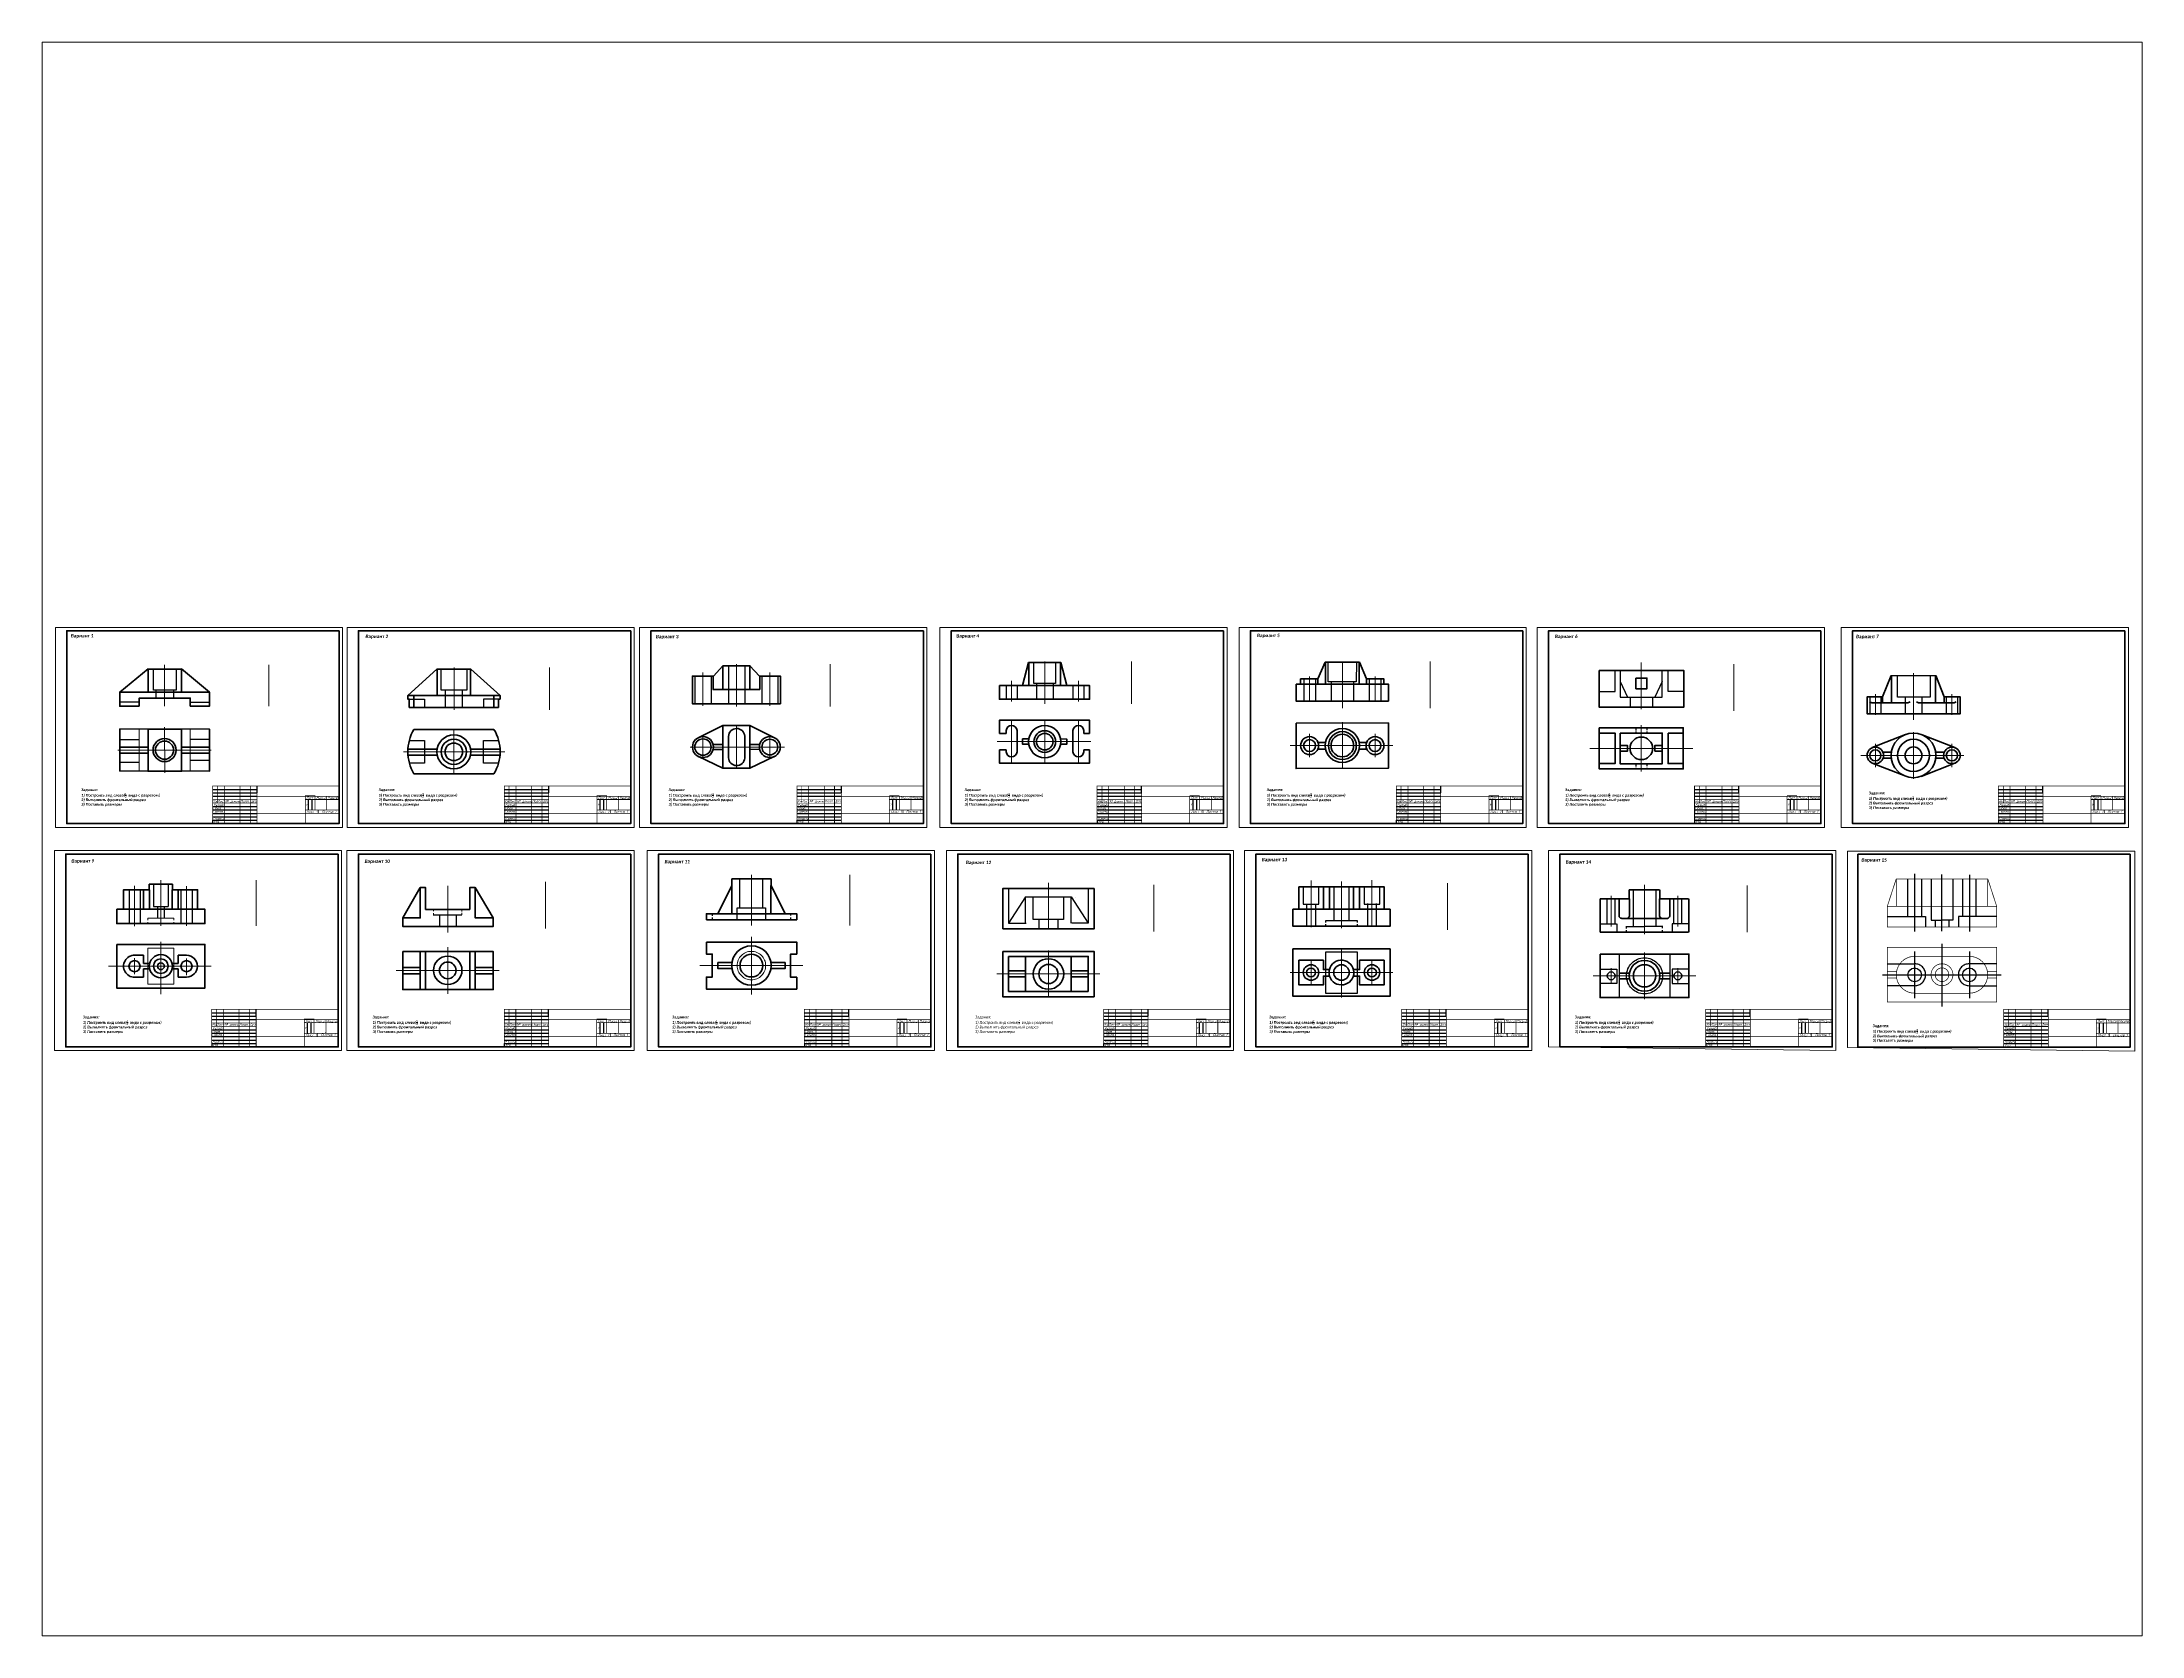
# Paper-space layout 'Лист1' of a CAD drawing. Header units: millimetres. Extents: x 26 to 231, y 20 to 176.
# The model-space entities are those that its viewports show. They can reach past a viewport. Long polylines and large blocks are cut down to what shows.
import ezdxf

# ---------------------------------------------------------------- set-up
doc = ezdxf.new("R2010")
doc.units = ezdxf.units.MM
for name, pattern in [('ACAD_ISO08W100', [36, 24, -3, 6, -3]), ('DASHDOT2', [12.7, 6.35, -3.175, 0, -3.175]), ('DASHED', [7, 5, -2, 0]), ('невидимая', [9.525, 6.35, -3.175])]:
    doc.linetypes.add(name, pattern=pattern)
doc.styles.get("Standard").update_dxf_attribs({"font": 'calibri.ttf'})
doc.styles.add('стиль1', font='calibrib.ttf', dxfattribs={"oblique": 5})

msp = doc.modelspace()

# ---------------------------------------------------------------- linework, layer by layer
at = {"linetype": 'ACAD_ISO08W100', "lineweight": 15, "ltscale": 0.2}
for p, q in [((483.9, 687.2), (483.9, 747.6)), ((636.2, 687.2), (636.2, 747.6)), ((907.3, 743.7), (907.3, 681.7)), ((1047.1, 743.7), (1047.1, 681.7)), ((1320.7, 748.4), (1320.7, 686.4)), ((1457.5, 748.4), (1457.5, 686.4)), ((1771.3, 752.3), (1771.3, 690.3)), ((1898.2, 752.3), (1898.2, 690.3)), ((2206.6, 752.5), (2206.6, 684.3)), ((2335, 752.5), (2335, 684.3)), ((2643.9, 751), (2643.9, 682.7)), ((2779.2, 748.5), (2779.2, 680.2)), ((1271.4, 736.3), (1271.4, 687.7)), ((1369.2, 736.3), (1369.2, 687.7)), ((1722.8, 724), (1722.8, 694)), ((1820.6, 724), (1820.6, 694)), ((2158.7, 730.4), (2158.7, 694.2)), ((2254.4, 730.4), (2254.4, 694.2)), ((3042, 735.1), (3042, 666.9)), ((2986.2, 704.7), (2986.2, 674.2)), ((3098.2, 704.7), (3098.2, 674.2)), ((483.8, 656.2), (484.1, 589.5)), ((906.8, 653.7), (907.1, 587)), ((1320.7, 658.3), (1320.7, 596.3)), ((1722.8, 666.2), (1722.8, 604.2)), ((1771.3, 666.2), (1771.3, 604.2)), ((1820.6, 666.2), (1820.6, 604.2)), ((2158.7, 646.4), (2158.7, 612.3)), ((2206.6, 663.5), (2206.6, 595.3)), ((2254.4, 646.4), (2254.4, 612.3)), ((2643.9, 659.5), (2643.9, 591.3)), ((3042, 649.2), (3042, 581)), ((415.6, 622.8), (552.3, 622.8)), ((833.5, 620.3), (981.7, 620.3)), ((1252.5, 627.3), (1390.7, 627.3)), ((1271.4, 644.2), (1271.4, 610.4)), ((1369.2, 644.2), (1369.2, 610.4)), ((1838.5, 635.2), (1701.8, 635.2)), ((2130.1, 629.4), (2280.5, 629.4)), ((2568.7, 625.4), (2719.2, 625.4)), ((2965.1, 615.1), (3115.5, 615.1)), ((2986.2, 632.2), (2986.2, 598)), ((3098.2, 632.2), (3098.2, 598)), ((478.5, 432.6), (478.5, 365.7)), ((617.7, 432.6), (617.7, 365.7)), ((1041.1, 430.3), (1041.1, 362)), ((1342.3, 440.7), (1342.3, 366.2)), ((1486.3, 440.7), (1486.3, 366.2)), ((2160.8, 432), (2160.8, 363.7)), ((2205.3, 430.8), (2205.3, 362.5)), ((2249.9, 432.5), (2249.9, 364.3)), ((440, 424.5), (440, 365.3)), ((516, 423.7), (516, 365.7)), ((898.1, 424.2), (898.1, 355.9)), ((1776.7, 428.7), (1776.7, 360.5)), ((1930.8, 425.9), (1930.8, 357.7)), ((2360.3, 428.1), (2360.3, 359.8)), ((2599.8, 365), (2599.8, 409.9)), ((2648.6, 426), (2648.6, 357.7)), ((2648.6, 422), (2648.6, 353.8)), ((2697.3, 365), (2697.3, 409.9)), ((2798.8, 424.9), (2798.8, 356.7)), ((478.5, 342.5), (478.5, 265.9)), ((1342.3, 349.9), (1342.3, 265.6)), ((1342.3, 341.9), (1342.3, 273.7)), ((440, 318.6), (440, 295.2)), ((516, 318.1), (516, 294)), ((898.1, 334.9), (898.1, 266.6)), ((1267, 307.8), (1417.5, 307.8)), ((1776.7, 329.6), (1776.7, 261.3)), ((2160.8, 314.6), (2160.8, 280.5)), ((2205.3, 333.3), (2205.3, 261.2)), ((2249.9, 314.8), (2249.9, 280.3)), ((2648.6, 326.9), (2648.6, 258.7)), ((401.8, 306.9), (552.2, 306.9)), ((822.8, 300.8), (973.3, 300.8)), ((1701.4, 295.5), (1851.9, 295.5)), ((2130.1, 297.6), (2280.6, 297.6)), ((2573.3, 292.8), (2723.8, 292.8)), ((2599.8, 304.1), (2599.8, 281.5)), ((2697.3, 304.1), (2697.3, 281.5))]:
    msp.add_line(p, q, dxfattribs=at)
at = {"lineweight": 40}
for p, q in [((882.3, 741.3), (931.7, 741.3)), ((1286.6, 731), (1300.4, 746.1)), ((1300.4, 746.1), (1300.4, 711.4)), ((1354, 731), (1340.2, 746.1)), ((1340.2, 746.1), (1340.2, 711.4)), ((1747.8, 750.7), (1794.8, 750.7)), ((1748, 717.2), (1748, 750.7)), ((1794.6, 750.7), (1794.6, 717.2)), ((2181.6, 751.3), (2231.5, 751.3)), ((2182, 719.3), (2182, 751.3)), ((2231.1, 751.3), (2231.1, 719.3)), ((1300.4, 711.4), (1286, 711.4)), ((1286.2, 711.4), (1286.2, 731)), ((1340.2, 711.4), (1354.4, 711.4)), ((1354.4, 711.4), (1354.4, 731)), ((2171, 726.8), (2145.6, 726.8)), ((2145.6, 726.8), (2145.6, 719.3)), ((2145.9, 719.3), (2171.8, 719.3)), ((2171, 719.3), (2171, 726.8)), ((2232.4, 719.3), (2182, 719.3)), ((3009.4, 731.9), (2996.9, 700.5)), ((3009.7, 692.1), (3009.7, 731.9)), ((3074.4, 731.9), (3074.4, 692.1)), ((842.2, 685.3), (972.2, 685.3)), ((932.1, 702.5), (882.3, 702.5)), ((2981.2, 692.1), (2977.8, 693.3)), ((3033.6, 692.1), (2981.2, 692.1)), ((2996.9, 700.5), (2996.9, 692.4)), ((3033.6, 692.1), (3037.1, 693.5)), ((3049.4, 692.1), (3046.2, 693.2)), ((3101.4, 692.1), (3049.4, 692.1)), ((3087, 700.5), (3087, 692.3)), ((3101.4, 692.1), (3104.5, 693.2)), ((1705, 647.3), (1714.8, 647.3)), ((1837, 647.3), (1828.6, 647.3)), ((2981.7, 626.4), (3030.3, 645.6)), ((3102.6, 626.4), (3054.6, 645.3)), ((839.8, 624.4), (882.6, 624.4)), ((839.9, 615.6), (882.7, 615.5)), ((931.2, 615.6), (974.5, 615.6)), ((931.3, 624.4), (974.5, 624.4)), ((1300.4, 623.8), (1286.2, 623.8)), ((1340.2, 630.8), (1354.4, 630.8)), ((1340.2, 623.8), (1354.3, 624)), ((1705, 623.2), (1714.8, 623.2)), ((1837, 623.2), (1828.6, 623.2)), ((3030.7, 584.5), (2981.7, 603.8)), ((3053, 584.3), (3102.6, 603.8)), ((1313.4, 434.7), (1371.1, 434.7)), ((1313.4, 424.8), (1313.4, 434.7)), ((1371.1, 434.7), (1371.2, 424.8)), ((461.6, 426.8), (495.4, 426.8)), ((461.6, 418.7), (461.6, 426.8)), ((495.4, 426.8), (495.4, 418.7)), ((1293.3, 383.6), (1313.4, 424.8)), ((1391.5, 383.6), (1371.2, 424.8)), ((2583.6, 405.2), (2583.6, 356.8)), ((2583.8, 405.2), (2611.6, 405.2)), ((2611.4, 405.2), (2611.4, 380)), ((2626, 405.2), (2626, 418.3)), ((2626, 418.3), (2648.4, 418.3)), ((2670.7, 418.3), (2648.4, 418.3)), ((2671.1, 405.2), (2671.1, 418.3)), ((2713, 405.2), (2685.2, 405.2)), ((2685.7, 405.2), (2685.7, 380)), ((2713.5, 405.2), (2713.5, 356.8)), ((1371.1, 383.6), (1313.4, 383.6)), ((2614.8, 376.8), (2622.8, 376.8)), ((2682, 376.8), (2673.9, 376.8)), ((2583.8, 356.8), (2648.4, 356.8)), ((2713, 356.8), (2648.4, 356.8)), ((440, 323), (452.9, 323)), ((452.9, 323), (452.9, 310.9)), ((452.9, 310.9), (462, 310.9)), ((504, 310.9), (494.9, 310.9)), ((516, 323), (504, 323)), ((504, 323), (504, 310.9)), ((857.8, 328.6), (857.8, 272.9)), ((865.7, 328.6), (865.7, 272.9)), ((930.2, 328.6), (930.2, 273)), ((938.3, 328.6), (938.3, 273)), ((1743.3, 321.2), (1743.3, 269.9)), ((1810, 321.2), (1810, 269.9)), ((440, 290.8), (452.9, 290.8)), ((452.9, 302.9), (462, 302.9)), ((452.9, 290.8), (452.9, 302.9)), ((504, 302.9), (494.9, 302.9)), ((504, 290.8), (504, 302.9)), ((516, 290.8), (504, 290.8)), ((832.4, 305.1), (857.8, 305.1)), ((832.4, 295.8), (857.8, 295.8)), ((938.3, 305.1), (964.6, 305.1)), ((938.3, 295.8), (964.6, 295.8)), ((1718.4, 300.3), (1743.3, 300.3)), ((1718.4, 291.2), (1743.3, 291.2)), ((1810, 300.3), (1834.8, 300.3)), ((1810, 291.2), (1834.8, 291.2)), ((2611.4, 296.9), (2626.4, 296.9)), ((2611.4, 288.3), (2626.5, 288.3)), ((2670.6, 288.3), (2685.7, 288.3)), ((2670.7, 296.9), (2685.7, 296.9))]:
    msp.add_line(p, q, dxfattribs=at)
at = {"linetype": 'невидимая', "lineweight": 25}
for p, q in [((1308.8, 746.1), (1308.8, 690.7)), ((1332.6, 746.1), (1332.6, 690.7)), ((1259.5, 731), (1259.5, 690.7)), ((1283.2, 731), (1283.2, 690.7)), ((1357.7, 731), (1357.7, 690.7)), ((1380.7, 731), (1380.7, 690.8)), ((2978, 700.5), (2978, 676.1)), ((2994.3, 700.5), (2994.3, 676.1)), ((3029.8, 700.3), (3029.8, 675.8)), ((3054.3, 700.3), (3054.3, 675.8)), ((3090, 700.5), (3090, 676.1)), ((3106.4, 700.5), (3106.4, 676.1)), ((2636.1, 655.4), (2636.1, 651.3)), ((2636.1, 649.9), (2636.1, 647.8)), ((2652, 654.7), (2652, 652.1)), ((2652, 649.8), (2652, 646.8)), ((2636.1, 602.9), (2636.1, 598.9)), ((2636.1, 597.1), (2636.1, 595.3)), ((2652, 601.9), (2652, 599.2)), ((2652, 596.9), (2652, 594.6)), ((1325.5, 392), (1325.5, 434.7)), ((1359, 392), (1359, 434.7)), ((431.9, 418.7), (431.9, 369.1)), ((448.1, 418.7), (448.1, 369.1)), ((467.7, 426.8), (467.7, 394)), ((489.3, 426.8), (489.3, 394)), ((507.9, 418.7), (507.9, 369.1)), ((524.1, 418.7), (524.1, 369.1)), ((1718.4, 420.3), (1718.4, 370)), ((1743.3, 408.4), (1718.4, 370)), ((1743.3, 370), (1743.3, 408.4)), ((1743.3, 408.4), (1810, 408.4)), ((1810, 370), (1810, 408.4)), ((1810, 408.4), (1834.9, 370)), ((1834.9, 420.3), (1834.9, 370)), ((2594, 369), (2594, 405.2)), ((2605.6, 369), (2605.6, 405.2)), ((2632.2, 418.3), (2632.2, 365.8)), ((2664.9, 418.3), (2664.9, 365.8)), ((2691.5, 369), (2691.5, 405.2)), ((2703.1, 369), (2703.1, 405.2)), ((467.7, 394), (489.3, 394)), ((473.4, 394), (473.4, 377.1)), ((483.5, 394), (483.5, 377.1)), ((876.8, 381.9), (918.9, 381.9)), ((885.9, 381.9), (885.9, 365.1)), ((910.2, 381.9), (910.2, 365.1)), ((1284.9, 383.6), (1284.9, 380.7)), ((1284.9, 378), (1284.9, 374.8)), ((1399.6, 383.6), (1399.6, 381)), ((1399.6, 377.9), (1399.6, 374.8)), ((1718.4, 370), (1744.1, 370)), ((1762.6, 375.1), (1762.6, 361.5)), ((1790.7, 375.1), (1790.7, 361.5)), ((1834.9, 370), (1810.7, 370)), ((2583.8, 369), (2607.5, 369)), ((2608.2, 369), (2608.2, 356.8)), ((2713, 369), (2688.9, 369)), ((2688.9, 369), (2688.9, 356.8)), ((2621.3, 365.1), (2648.4, 365.1)), ((2622.2, 362.2), (2622.2, 365.1)), ((2622.2, 356.8), (2622.2, 359.5)), ((2675.4, 365.1), (2648.4, 365.1)), ((2674.9, 362.3), (2674.9, 365.1)), ((2674.9, 356.8), (2674.9, 359.6)), ((2583.6, 302.6), (2608.2, 302.6)), ((2608.2, 281.7), (2583.6, 281.7)), ((2608.2, 302.6), (2608.2, 281.7)), ((2713.5, 302.6), (2688.9, 302.6)), ((2688.9, 302.6), (2688.9, 281.7)), ((2688.9, 281.7), (2713.5, 281.7))]:
    msp.add_line(p, q, dxfattribs=at)
at = {"lineweight": 30}
for p, q in [((3009.4, 731.9), (3074.7, 731.9)), ((2611.4, 324.6), (2611.4, 261)), ((2685.7, 324.6), (2685.7, 261))]:
    msp.add_line(p, q, dxfattribs=at)
at = {"color": 7, "linetype": 'невидимая', "lineweight": 0}
for p, q in [((446.8, 654.5), (446.8, 593)), ((521.4, 654.5), (521.4, 593)), ((459.6, 333.2), (459.6, 280.6)), ((459.6, 333.2), (497.4, 333.2)), ((497.4, 333.2), (497.4, 280.6)), ((459.6, 280.6), (497.4, 280.6))]:
    msp.add_line(p, q, dxfattribs=at)
for p, q in [((554.2, 565.3), (619.2, 565.3)), ((554.2, 560.3), (619.2, 560.3)), ((554.2, 555.3), (619.2, 555.3)), ((619.2, 560.3), (619.2, 570.3)), ((704, 555.3), (689.6, 555.3)), ((980.9, 565.3), (1045.9, 565.3)), ((980.9, 560.3), (1045.9, 560.3)), ((980.9, 555.3), (1045.9, 555.3)), ((1045.9, 560.3), (1045.9, 570.3)), ((1130.7, 555.3), (1116.3, 555.3)), ((1408.8, 565.3), (1473.8, 565.3)), ((1408.8, 560.3), (1473.8, 560.3)), ((1408.8, 555.3), (1473.8, 555.3)), ((1473.8, 560.3), (1473.8, 570.3)), ((1558.6, 555.3), (1544.2, 555.3)), ((1847.9, 565.3), (1912.9, 565.3)), ((1847.9, 560.3), (1912.9, 560.3)), ((1847.9, 555.3), (1912.9, 555.3)), ((1912.9, 560.3), (1912.9, 570.3)), ((1997.8, 555.3), (1983.3, 555.3)), ((2285.5, 565.3), (2350.5, 565.3)), ((2285.5, 560.3), (2350.5, 560.3)), ((2285.5, 555.3), (2350.5, 555.3)), ((2350.5, 560.3), (2350.5, 570.3)), ((2435.4, 555.3), (2420.9, 555.3)), ((2721.7, 565.3), (2786.7, 565.3)), ((2721.7, 560.3), (2786.7, 560.3)), ((2721.7, 555.3), (2786.7, 555.3)), ((2786.7, 560.3), (2786.7, 570.3)), ((2871.5, 555.3), (2857.1, 555.3)), ((3166.3, 565.3), (3231.3, 565.3)), ((3166.3, 560.3), (3231.3, 560.3)), ((3166.3, 555.3), (3231.3, 555.3)), ((3231.3, 560.3), (3231.3, 570.3)), ((3316.1, 555.3), (3301.7, 555.3)), ((554.2, 540.3), (619.2, 540.3)), ((554.2, 535.3), (619.2, 535.3)), ((554.2, 530.3), (619.2, 530.3)), ((554.2, 525.3), (619.2, 525.3)), ((693.9, 550.6), (693.9, 535.1)), ((699.4, 550.6), (699.4, 535.1)), ((980.9, 540.3), (1045.9, 540.3)), ((980.9, 535.3), (1045.9, 535.3)), ((980.9, 530.3), (1045.9, 530.3)), ((980.9, 525.3), (1045.9, 525.3)), ((1120.6, 550.6), (1120.6, 535.1)), ((1126.1, 550.6), (1126.1, 535.1)), ((1408.8, 540.3), (1473.8, 540.3)), ((1408.8, 535.3), (1473.8, 535.3)), ((1408.8, 530.3), (1473.8, 530.3)), ((1408.8, 525.3), (1473.8, 525.3)), ((1548.5, 550.6), (1548.5, 535.1)), ((1554, 550.6), (1554, 535.1)), ((1847.9, 540.3), (1912.9, 540.3)), ((1847.9, 535.3), (1912.9, 535.3)), ((1847.9, 530.3), (1912.9, 530.3)), ((1847.9, 525.3), (1912.9, 525.3)), ((1987.7, 550.6), (1987.7, 535.1)), ((1993.1, 550.6), (1993.1, 535.1)), ((2285.5, 540.3), (2350.5, 540.3)), ((2285.5, 535.3), (2350.5, 535.3)), ((2285.5, 530.3), (2350.5, 530.3)), ((2285.5, 525.3), (2350.5, 525.3)), ((2425.3, 550.6), (2425.3, 535.1)), ((2430.7, 550.6), (2430.7, 535.1)), ((2721.7, 540.3), (2786.7, 540.3)), ((2721.7, 535.3), (2786.7, 535.3)), ((2721.7, 530.3), (2786.7, 530.3)), ((2721.7, 525.3), (2786.7, 525.3)), ((2861.4, 550.6), (2861.4, 535.1)), ((2866.9, 550.6), (2866.9, 535.1)), ((3166.3, 540.3), (3231.3, 540.3)), ((3166.3, 535.3), (3231.3, 535.3)), ((3166.3, 530.3), (3231.3, 530.3)), ((3166.3, 525.3), (3231.3, 525.3)), ((3306, 550.6), (3306, 535.1)), ((3311.5, 550.6), (3311.5, 535.1)), ((554.2, 520.3), (554.2, 520.3)), ((554.2, 520.3), (554.2, 515.3)), ((554.2, 520.3), (619.2, 520.3)), ((980.9, 520.3), (980.9, 520.3)), ((980.9, 520.3), (980.9, 515.3)), ((980.9, 520.3), (1045.9, 520.3)), ((1408.8, 520.3), (1408.8, 520.3)), ((1408.8, 520.3), (1408.8, 515.3)), ((1408.8, 520.3), (1473.8, 520.3)), ((1847.9, 520.3), (1847.9, 520.3)), ((1847.9, 520.3), (1847.9, 515.3)), ((1847.9, 520.3), (1912.9, 520.3)), ((2285.5, 520.3), (2285.5, 520.3)), ((2285.5, 520.3), (2285.5, 515.3)), ((2285.5, 520.3), (2350.5, 520.3)), ((2721.7, 520.3), (2721.7, 520.3)), ((2721.7, 520.3), (2721.7, 515.3)), ((2721.7, 520.3), (2786.7, 520.3)), ((3166.3, 520.3), (3166.3, 520.3)), ((3166.3, 520.3), (3166.3, 515.3)), ((3166.3, 520.3), (3231.3, 520.3)), ((552.9, 238.9), (617.9, 238.9)), ((552.9, 233.9), (617.9, 233.9)), ((552.9, 228.9), (617.9, 228.9)), ((617.9, 233.9), (617.9, 243.9)), ((702.7, 228.9), (688.3, 228.9)), ((692.6, 224.2), (692.6, 208.7)), ((698.1, 224.2), (698.1, 208.7)), ((980.7, 238.9), (1045.7, 238.9)), ((980.7, 233.9), (1045.7, 233.9)), ((980.7, 228.9), (1045.7, 228.9)), ((1045.7, 233.9), (1045.7, 243.9)), ((1130.6, 228.9), (1116.1, 228.9)), ((1120.5, 224.2), (1120.5, 208.7)), ((1126, 224.2), (1126, 208.7)), ((1419.9, 238.9), (1484.9, 238.9)), ((1419.9, 233.9), (1484.9, 233.9)), ((1419.9, 228.9), (1484.9, 228.9)), ((1484.9, 233.9), (1484.9, 243.9)), ((1569.8, 228.9), (1555.3, 228.9)), ((1559.6, 224.2), (1559.6, 208.7)), ((1565.1, 224.2), (1565.1, 208.7)), ((1857.5, 238.9), (1922.5, 238.9)), ((1857.5, 233.9), (1922.5, 233.9)), ((1857.5, 228.9), (1922.5, 228.9)), ((1922.5, 233.9), (1922.5, 243.9)), ((2007.3, 228.9), (1992.9, 228.9)), ((1997.2, 224.2), (1997.2, 208.7)), ((2002.7, 224.2), (2002.7, 208.7)), ((2293.6, 238.9), (2358.6, 238.9)), ((2293.6, 233.9), (2358.6, 233.9)), ((2293.6, 228.9), (2358.6, 228.9)), ((2358.6, 233.9), (2358.6, 243.9)), ((2443.5, 228.9), (2429, 228.9)), ((2433.4, 224.2), (2433.4, 208.7)), ((2438.9, 224.2), (2438.9, 208.7)), ((2738.2, 238.9), (2803.2, 238.9)), ((2738.2, 233.9), (2803.2, 233.9)), ((2738.2, 228.9), (2803.2, 228.9)), ((2803.2, 233.9), (2803.2, 243.9)), ((2888.1, 228.9), (2873.6, 228.9)), ((2878, 224.2), (2878, 208.7)), ((2883.5, 224.2), (2883.5, 208.7)), ((3174.1, 238.7), (3239.1, 238.7)), ((3174.1, 233.7), (3239.1, 233.7)), ((3174.1, 228.7), (3239.1, 228.7)), ((3239.1, 233.7), (3239.1, 243.7)), ((3323.9, 228.7), (3309.5, 228.7)), ((3323.9, 228.7), (3309.5, 228.7)), ((3313.8, 224), (3313.8, 208.5)), ((3313.8, 224), (3313.8, 208.5)), ((3319.3, 224), (3319.3, 208.5)), ((3319.3, 224), (3319.3, 208.5)), ((552.9, 213.9), (617.9, 213.9)), ((552.9, 208.9), (617.9, 208.9)), ((552.9, 203.9), (617.9, 203.9)), ((552.9, 198.9), (617.9, 198.9)), ((552.9, 193.9), (552.9, 193.9)), ((552.9, 193.9), (552.9, 188.9)), ((552.9, 193.9), (617.9, 193.9)), ((980.7, 213.9), (1045.7, 213.9)), ((980.7, 208.9), (1045.7, 208.9)), ((980.7, 203.9), (1045.7, 203.9)), ((980.7, 198.9), (1045.7, 198.9)), ((980.7, 193.9), (980.7, 193.9)), ((980.7, 193.9), (980.7, 188.9)), ((980.7, 193.9), (1045.7, 193.9)), ((1419.9, 213.9), (1484.9, 213.9)), ((1419.9, 208.9), (1484.9, 208.9)), ((1419.9, 203.9), (1484.9, 203.9)), ((1419.9, 198.9), (1484.9, 198.9)), ((1419.9, 193.9), (1419.9, 193.9)), ((1419.9, 193.9), (1419.9, 188.9)), ((1419.9, 193.9), (1484.9, 193.9)), ((1857.5, 213.9), (1922.5, 213.9)), ((1857.5, 208.9), (1922.5, 208.9)), ((1857.5, 203.9), (1922.5, 203.9)), ((1857.5, 198.9), (1922.5, 198.9)), ((1857.5, 193.9), (1857.5, 193.9)), ((1857.5, 193.9), (1857.5, 188.9)), ((1857.5, 193.9), (1922.5, 193.9)), ((2293.6, 213.9), (2358.6, 213.9)), ((2293.6, 208.9), (2358.6, 208.9)), ((2293.6, 203.9), (2358.6, 203.9)), ((2293.6, 198.9), (2358.6, 198.9)), ((2293.6, 193.9), (2293.6, 193.9)), ((2293.6, 193.9), (2293.6, 188.9)), ((2293.6, 193.9), (2358.6, 193.9)), ((2738.2, 213.9), (2803.2, 213.9)), ((2738.2, 208.9), (2803.2, 208.9)), ((2738.2, 203.9), (2803.2, 203.9)), ((2738.2, 198.9), (2803.2, 198.9)), ((2738.2, 193.9), (2738.2, 193.9)), ((2738.2, 193.9), (2738.2, 188.9)), ((2738.2, 193.9), (2803.2, 193.9)), ((3174.1, 213.7), (3239.1, 213.7)), ((3174.1, 208.7), (3239.1, 208.7)), ((3174.1, 203.7), (3239.1, 203.7)), ((3174.1, 198.7), (3239.1, 198.7)), ((3174.1, 193.7), (3239.1, 193.7))]:
    msp.add_line(p, q)
at = {"linetype": 'DASHED'}
for p, q in [((3033.7, 379.4), (3033.7, 434.4)), ((3053.7, 434.4), (3053.7, 379.4)), ((3067.7, 434.4), (3067.7, 374.4)), ((3099.7, 434.4), (3099.7, 374.4)), ((3113.7, 434.4), (3113.7, 379.4)), ((3133.7, 379.4), (3133.7, 434.4)), ((3003.7, 379.4), (3059.7, 379.4)), ((3059.7, 379.4), (3059.7, 364.4)), ((3067.7, 374.4), (3083.7, 374.4)), ((3073.7, 374.4), (3073.7, 364.4)), ((3099.7, 374.4), (3083.7, 374.4)), ((3093.7, 374.4), (3093.7, 364.4)), ((3163.7, 379.4), (3107.7, 379.4)), ((3107.7, 379.4), (3107.7, 364.4))]:
    msp.add_line(p, q, dxfattribs=at)
at = {"linetype": 'DASHDOT2'}
for p, q in [((3043.7, 441.7), (3043.7, 357.8)), ((3083.7, 358.3), (3083.7, 441)), ((3083.7, 358.3), (3083.7, 441)), ((3123.7, 440.7), (3123.7, 357.8)), ((3083.7, 339.5), (3083.7, 247.9)), ((3083.7, 339.5), (3083.7, 247.9)), ((3043.7, 328.3), (3043.7, 260)), ((3123.7, 328.3), (3123.7, 260)), ((2996.9, 294.4), (3170.1, 294.4))]:
    msp.add_line(p, q, dxfattribs=at)
at = {"color": 7, "lineweight": 40}
for p, q in [((452.9, 390.1), (452.9, 418.7)), ((462, 418.7), (462, 390.1)), ((494.9, 418.7), (494.9, 390.1)), ((504, 390.1), (504, 418.7)), ((1313.7, 383.6), (1313.7, 424.9)), ((1370.8, 383.6), (1370.8, 424.9)), ((2178.7, 423), (2231.8, 423)), ((2611.6, 405.2), (2626.5, 405.2)), ((2626.5, 405.2), (2626.5, 380.4)), ((2685.2, 405.2), (2670.7, 405.2)), ((2670.7, 405.2), (2670.7, 380.4))]:
    msp.add_line(p, q, dxfattribs=at)
at = {"color": 7, "lineweight": 0}
msp.add_line((1816.1, 407.8), (1816.1, 407.8), dxfattribs=at)
at = {"linetype": 'невидимая', "lineweight": 0}
for p, q in [((877.2, 390), (877.2, 387.2)), ((877.2, 384.3), (877.2, 381.9)), ((918.9, 390), (918.9, 387)), ((918.9, 384.7), (918.9, 381.9))]:
    msp.add_line(p, q, dxfattribs=at)
at = {"lineweight": 0}
for points in [[(324.2, 802.3), (744.2, 802.3), (744.2, 509.9), (324.2, 509.9)], [(750.9, 802.3), (1170.9, 802.3), (1170.9, 509.9), (750.9, 509.9)], [(1178.8, 802.3), (1598.8, 802.3), (1598.8, 509.9), (1178.8, 509.9)], [(1617.9, 802.3), (2037.9, 802.3), (2037.9, 509.9), (1617.9, 509.9)], [(2055.5, 802.3), (2475.5, 802.3), (2475.5, 509.9), (2055.5, 509.9)], [(2491.7, 802.3), (2911.7, 802.3), (2911.7, 509.9), (2491.7, 509.9)], [(2936.3, 802.3), (3356.3, 802.3), (3356.3, 509.9), (2936.3, 509.9)], [(3378.8, 802.3), (3798.8, 802.3), (3798.8, 509.9), (3378.8, 509.9)], [(322.9, 475.8), (742.9, 475.8), (742.9, 183.4), (322.9, 183.4)], [(750.7, 475.8), (1170.7, 475.8), (1170.7, 183.4), (750.7, 183.4)], [(1189.9, 475.8), (1609.9, 475.8), (1609.9, 183.4), (1189.9, 183.4)], [(1627.5, 475.8), (2047.5, 475.8), (2047.5, 183.4), (1627.5, 183.4)], [(2063.6, 475.8), (2483.6, 475.8), (2483.6, 183.4), (2063.6, 183.4)], [(2508.2, 475.8), (2928.2, 475.8), (2928.2, 183.4), (2508.2, 188.9)], [(2945.6, 475.1), (3365.6, 475.1), (3365.6, 182.7), (2945.6, 188.1)], [(3378.9, 473.2), (3798.9, 473.2), (3798.9, 180.9), (3378.9, 186.3)]]:
    msp.add_lwpolyline(points, close=True, dxfattribs=at)
at = {"lineweight": 40}
for points in [[(739.2, 797.3), (739.2, 515.3), (340.8, 515.3), (340.8, 797.3)], [(1165.9, 797.3), (1165.9, 515.3), (767.5, 515.3), (767.5, 797.3)], [(1593.8, 797.3), (1593.8, 515.3), (1195.4, 515.3), (1195.4, 797.3)], [(2032.9, 797.3), (2032.9, 515.3), (1634.6, 515.3), (1634.6, 797.3)], [(2470.5, 797.3), (2470.5, 515.3), (2072.2, 515.3), (2072.2, 797.3)], [(2906.7, 797.3), (2906.7, 515.3), (2508.3, 515.3), (2508.3, 797.3)], [(3351.3, 797.3), (3351.3, 515.3), (2952.9, 515.3), (2952.9, 797.3)], [(459.8, 707.6), (418.3, 707.6), (459.8, 741.5), (459.8, 741.5)], [(459.8, 741.4), (508.8, 741.4), (508.8, 707.6), (459.8, 707.6)], [(508.8, 707.6), (549.6, 707.6), (508.8, 741.5), (508.8, 741.5)], [(882.7, 702.5), (839.7, 702.5), (882.3, 741.3), (882.7, 741.3)], [(931.2, 702.5), (974.6, 702.5), (931.7, 741.3), (931.2, 741.3)], [(1300.4, 746.1), (1340.2, 746.1), (1340.2, 711.4), (1300.4, 711.4)], [(2582.3, 739.4), (2706, 739.4), (2706, 685.6), (2582.3, 685.6)], [(1705, 717.2), (1837, 717.2), (1837, 697.1), (1705, 697.1)], [(2138.9, 719.3), (2274.1, 719.3), (2274.1, 694.6), (2138.9, 694.6)], [(2267.5, 719.3), (2242.1, 719.3), (2242.1, 726.8), (2267.5, 726.8)], [(2636.1, 728.1), (2652, 728.1), (2652, 712.6), (2636.1, 712.6)], [(418.3, 653.8), (549.6, 653.6), (549.6, 592), (418.3, 592.3)], [(1300.4, 658.6), (1340.2, 658.6), (1340.2, 596.4), (1300.4, 596.4)], [(2138.9, 662.2), (2274.1, 662.5), (2274.1, 596.2), (2138.9, 595.9)], [(2582.3, 655.4), (2705.2, 655.4), (2705.2, 595.3), (2582.3, 595.3)], [(2582.3, 647.6), (2605.5, 647.6), (2605.5, 603.1), (2582.3, 603.1)], [(2612.8, 647.8), (2674.6, 647.8), (2674.6, 602.9), (2612.8, 602.9)], [(2683, 647.6), (2705.2, 647.6), (2705.2, 603.1), (2683, 603.1)], [(459.8, 627.3), (418.3, 627.3), (418.3, 618.3), (459.8, 618.3)], [(549.6, 627.3), (508.8, 627.3), (508.8, 618.3), (549.6, 618.3)], [(2170.8, 624.3), (2182.1, 624.3)], [(2171, 634.1), (2182, 634.1)], [(2231, 624.3), (2242.3, 624.3), (2242.3, 624.3), (2231, 624.3)], [(2231.1, 634), (2242.1, 634), (2242.1, 634), (2231.1, 634)], [(2612.8, 621.3), (2623.8, 621.3), (2623.8, 629.4), (2612.8, 629.4)], [(2663.6, 621.3), (2674.6, 621.3), (2674.6, 629.4), (2663.6, 629.4)], [(737.9, 470.8), (737.9, 188.9), (339.5, 188.9), (339.5, 470.8)], [(1165.7, 470.8), (1165.7, 188.9), (767.4, 188.9), (767.4, 470.8)], [(1604.9, 470.8), (1604.9, 188.9), (1206.5, 188.9), (1206.5, 470.8)], [(2042.5, 470.8), (2042.5, 188.9), (1644.1, 188.9), (1644.1, 470.8)], [(2478.6, 470.8), (2478.6, 188.9), (2080.3, 188.9), (2080.3, 470.8)], [(2923.2, 470.8), (2923.2, 188.9), (2524.9, 188.9), (2524.9, 470.8)], [(3359.1, 470.6), (3359.1, 188.7), (2960.7, 188.7), (2960.7, 470.6)], [(1709.8, 361.5), (1843.5, 361.5), (1843.5, 420.3), (1709.8, 420.3)], [(2143, 423), (2178.9, 423), (2178.9, 390.1), (2143, 390.1)], [(2188, 423), (2222.9, 423), (2222.9, 390.1), (2188, 390.1)], [(2231.8, 423), (2267.7, 423), (2267.7, 390.1), (2231.8, 390.1)], [(413.9, 390.1), (543, 390.1), (543, 369.1), (413.9, 369.1)], [(1276.5, 374.8), (1408.6, 374.8), (1408.6, 383.6), (1276.5, 383.6)], [(2134.2, 390.1), (2276.5, 390.1), (2276.5, 365.4), (2134.2, 365.4)], [(413.9, 338.7), (543, 338.7), (543, 274.8), (413.9, 274.8)], [(832.4, 328.3), (964.6, 328.3), (964.6, 272.6), (832.4, 272.6)], [(1709.8, 328.6), (1843.5, 328.6), (1843.5, 262.2), (1709.8, 262.2)], [(1718.4, 321.2), (1834.9, 321.2), (1834.8, 269.9), (1718.4, 269.9)], [(2134.2, 332.1), (2276.5, 332.1), (2276.5, 263), (2134.2, 263)], [(2583.6, 324.6), (2713.5, 324.6), (2713.5, 261), (2583.6, 261)]]:
    msp.add_lwpolyline(points, close=True, dxfattribs=at)
at = {"linetype": 'невидимая', "lineweight": 25}
for points in [[(467.8, 741.4), (500.7, 741.4), (500.7, 710.6), (467.8, 710.6)], [(888.5, 741.3), (926.1, 741.3), (926.1, 710.5), (888.5, 710.5)], [(1755.4, 750.7), (1787.2, 750.7), (1787.2, 720.4), (1755.4, 720.4)], [(3018.6, 731.9), (3066.2, 731.9), (3066.2, 700.3), (3018.6, 700.3)], [(1754.4, 408.4), (1798.9, 408.4), (1798.9, 375.1), (1754.4, 375.1)], [(2182.6, 328), (2228.1, 328), (2228.1, 267.1), (2182.6, 267.1)]]:
    msp.add_lwpolyline(points, close=True, dxfattribs=at)
at = {"lineweight": 40}
for points in [[(1747.8, 750.7), (1739, 717.2)], [(1794.8, 750.7), (1803.6, 717.2)], [(2181.6, 751.3), (2171, 726.8)], [(2231.5, 751.3), (2242.1, 726.8)], [(446.8, 687), (418.3, 687), (418.3, 707.6), (549.6, 707.6), (549.6, 687), (521.4, 687)], [(1286.6, 731), (1256.1, 731), (1256.1, 690.7), (1384.6, 690.7), (1384.6, 731), (1354, 731)], [(3087, 700.5), (3074.7, 731.9)], [(521.4, 687), (521.4, 698.9), (446.8, 698.9), (446.8, 687)], [(839.7, 702.5), (839.7, 697.5), (841.9, 697.5), (841.9, 685.3), (848.7, 685.3), (848.7, 702.5)], [(974.6, 702.5), (974.6, 697.5), (972.2, 697.5), (972.2, 685.3), (965.7, 685.3), (965.7, 702.5)], [(3087, 700.5), (3110.3, 700.5), (3110.3, 676.1), (2974.1, 676.1), (2974.1, 700.5), (2996.9, 700.5)], [(848.7, 653.1), (965.7, 653.1), (965.7, 653.1)], [(1264.6, 641), (1300.4, 658.6)], [(1376, 641), (1340.2, 658.6)], [(1705, 647.3), (1705, 666.4), (1837, 666.4), (1837, 647.3)], [(1714.8, 647.3), (1714.8, 651.6)], [(1730.8, 651.6), (1730.8, 620.1)], [(1812.6, 651.6), (1812.6, 620.1)], [(1828.6, 647.3), (1828.6, 651.6)], [(1300.4, 630.8), (1286.2, 630.8)], [(1308.8, 611.7), (1308.8, 642.9)], [(1332.6, 643.4), (1332.6, 611.2)], [(1837, 623.2), (1837, 603.9), (1705, 603.9), (1705, 623.2)], [(1714.8, 620.1), (1714.8, 623.2)], [(1748, 639.1), (1739, 639.1), (1739, 631.4), (1748, 631.4)], [(1794.6, 639.1), (1803.6, 639), (1803.6, 631.3), (1794.6, 631.4)], [(1828.6, 620.1), (1828.6, 623.2)], [(3009.7, 619.9), (2997.3, 619.9)], [(3087, 619.9), (3074.3, 619.9)], [(965.7, 588), (848.7, 588)], [(1264.7, 613.6), (1300.4, 596.4)], [(1375.8, 613.6), (1340.2, 596.4)], [(2997.5, 610.8), (3009.7, 610.8)], [(3074.4, 610.8), (3086.9, 610.8)], [(423.9, 390.1), (423.9, 418.7), (461.6, 418.7)], [(532.1, 390.1), (532.1, 418.7), (495.4, 418.7)], [(898.1, 390), (865.7, 390), (865.7, 421.8), (857.8, 421.8), (857.8, 377.4), (832.4, 377.4), (832.4, 365.1), (899.5, 365.1)], [(832.4, 377.4), (857.8, 421.8)], [(898.1, 390), (930.2, 390), (930.2, 421.8), (938.3, 421.8), (938.3, 377.4), (964.6, 377.4), (964.6, 365.1), (899.2, 365.1)], [(964.6, 377.4), (938.3, 421.8)], [(1276.5, 342.1), (1408.6, 342.1), (1408.6, 324.7), (1399.6, 324.7), (1399.6, 290.8), (1408.6, 290.8), (1408.6, 273.4), (1276.5, 273.4), (1276.5, 291), (1284.9, 291), (1284.9, 324.6), (1276.5, 324.6), (1276.5, 342.1)], [(1313.7, 303.5), (1293.3, 303.5), (1293.3, 312.1), (1313.7, 312.1)], [(1370.8, 312.1), (1391.5, 312.1), (1391.5, 303.5), (1370.8, 303.5)], [(2187.8, 301.8), (2178.9, 301.8), (2178.9, 315.6), (2143, 315.6), (2143, 279.5), (2178.9, 279.5), (2178.9, 292.4), (2188, 292.4)], [(2222.9, 301.8), (2231.8, 301.8), (2231.8, 315.6), (2267.7, 315.6), (2267.7, 279.5), (2231.8, 279.5), (2231.8, 292.4), (2222.7, 292.4)]]:
    msp.add_lwpolyline(points, dxfattribs=at)
at = {"linetype": 'невидимая', "lineweight": 25}
for points in [[(2227.1, 751.3), (2226.9, 722.8), (2186.1, 722.8), (2186.1, 751.3)], [(2583.3, 708.3), (2605.5, 708.3), (2605.5, 739.4)], [(2612.8, 739.4), (2612.8, 700.4), (2674.6, 700.4), (2674.6, 739.4)], [(2706, 708.3), (2683, 708.3), (2683, 739.4)], [(471.6, 698.9), (471.6, 710.6), (472, 710.6)], [(497.2, 710.6), (497.2, 698.9)], [(894.1, 710.5), (894.1, 710.5), (894.1, 685.3), (919.8, 685.3), (919.8, 710.5)], [(1714.8, 717.2), (1714.8, 697.1)], [(1730.8, 717.2), (1730.8, 697.1)], [(1759.2, 720.4), (1759.2, 697.1)], [(1783.4, 720.4), (1783.4, 697.1)], [(1812.6, 717.2), (1812.6, 697.1)], [(1828.6, 717.2), (1828.6, 697.1)], [(2150.1, 726.8), (2150.1, 694.6)], [(2167.4, 726.8), (2167.4, 694.6)], [(2190.1, 722.8), (2190.1, 694.6)], [(2223, 722.8), (2223, 694.6)], [(2612.8, 723.1), (2623.8, 700.4)], [(2674.6, 723.1), (2663.6, 700.4)], [(842.2, 697.5), (864, 697.5), (864, 686)], [(972.2, 697.5), (950.4, 697.5), (950.4, 686)], [(2627.4, 700.4), (2627.4, 685.6)], [(2660.3, 700.4), (2660.3, 685.6)], [(841.9, 637.1), (864, 637.1), (864, 603.6), (842, 603.6)], [(972.3, 603.6), (950.4, 603.6), (950.4, 637.1), (972.5, 637.1)], [(2149.5, 423), (2149.5, 397.8), (2172.1, 397.8), (2172.1, 423)], [(2194.1, 423), (2194.1, 373.9)], [(2216.6, 373.9), (2216.6, 423)], [(2238.6, 423), (2238.6, 397.8), (2261.2, 397.8), (2261.2, 423)], [(1321.1, 374.8), (1321.4, 374.8), (1321.4, 392), (1363.1, 392), (1363.1, 374.8), (1362.9, 374.8)], [(2154.4, 397.8), (2154.4, 365.4)], [(2167.3, 397.8), (2167.3, 365.4)], [(2182.6, 370.8), (2182.6, 373.9), (2228.1, 373.9), (2228.1, 370.9)], [(2243.4, 398.4), (2243.4, 365.4)], [(2256.3, 398.4), (2256.3, 365.4)], [(2182.6, 365.4), (2182.6, 368.4)], [(2228.1, 368.1), (2228.1, 365.4)]]:
    msp.add_lwpolyline(points, dxfattribs=at)
at = {"linetype": 'невидимая', "lineweight": 25, "ltscale": 2}
for points in [[(2245.7, 726.8), (2245.7, 694.6)], [(2263, 726.8), (2263, 694.6)]]:
    msp.add_lwpolyline(points, dxfattribs=at)
at = {"lineweight": 40, "ltscale": 0.2}
msp.add_lwpolyline([(459.8, 653.6), (508.8, 653.6), (508.8, 592), (459.8, 592)], close=True, dxfattribs=at)
at = {"lineweight": 40}
for points, const_width in [([(739.2, 570.3), (554.2, 570.3), (554.2, 515.3)], 1), ([(561.2, 570.3), (561.2, 545.3)], 1), ([(571.2, 570.3), (571.2, 515.3)], 1), ([(594.2, 570.3), (594.2, 515.3)], 1), ([(609.2, 570.3), (609.2, 515.3)], 1), ([(619.2, 570.3), (619.2, 515.3)], 1), ([(619.2, 555.3), (739.2, 555.3)], 1), ([(689.6, 555.3), (689.6, 515.3)], 1), ([(704, 535.1), (704, 555.3)], 1), ([(721.2, 555.3), (721.1, 535.1)], 1), ([(1165.9, 570.3), (980.9, 570.3), (980.9, 515.3)], 1), ([(987.9, 570.3), (987.9, 545.3)], 1), ([(997.9, 570.3), (997.9, 515.3)], 1), ([(1020.9, 570.3), (1020.9, 515.3)], 1), ([(1035.9, 570.3), (1035.9, 515.3)], 1), ([(1045.9, 570.3), (1045.9, 515.3)], 1), ([(1045.9, 555.3), (1165.9, 555.3)], 1), ([(1116.3, 555.3), (1116.3, 515.3)], 1), ([(1130.7, 535.1), (1130.7, 555.3)], 1), ([(1147.9, 555.3), (1147.9, 535.1)], 1), ([(1593.8, 570.3), (1408.8, 570.3), (1408.8, 515.3)], 1), ([(1415.8, 570.3), (1415.8, 545.3)], 0.5), ([(1425.8, 570.3), (1425.8, 515.3)], 1), ([(1448.8, 570.3), (1448.8, 515.3)], 1), ([(1463.8, 570.3), (1463.8, 515.3)], 1), ([(1473.8, 570.3), (1473.8, 515.3)], 1), ([(1473.8, 555.3), (1593.8, 555.3)], 1), ([(1544.2, 555.3), (1544.2, 515.3)], 1), ([(1558.6, 535.1), (1558.6, 555.3)], 1), ([(1575.8, 555.3), (1575.7, 535.1)], 1), ([(2032.9, 570.3), (1847.9, 570.3), (1847.9, 515.3)], 1), ([(1854.9, 570.3), (1854.9, 545.3)], 1), ([(1864.9, 570.3), (1864.9, 515.3)], 1), ([(1887.9, 570.3), (1887.9, 515.3)], 1), ([(1902.9, 570.3), (1902.9, 515.3)], 1), ([(1912.9, 570.3), (1912.9, 515.3)], 1), ([(1912.9, 555.3), (2032.9, 555.3)], 1), ([(1983.3, 555.3), (1983.3, 515.3)], 1), ([(1997.8, 535.1), (1997.8, 555.3)], 1), ([(2014.9, 555.3), (2014.9, 535.1)], 1), ([(2470.5, 570.3), (2285.5, 570.3), (2285.5, 515.3)], 1), ([(2292.5, 570.3), (2292.5, 545.3)], 1), ([(2302.5, 570.3), (2302.5, 515.3)], 1), ([(2325.5, 570.3), (2325.5, 515.3)], 1), ([(2340.5, 570.3), (2340.5, 515.3)], 1), ([(2350.5, 570.3), (2350.5, 515.3)], 1), ([(2350.5, 555.3), (2470.5, 555.3)], 1), ([(2420.9, 555.3), (2420.9, 515.3)], 1), ([(2435.4, 535.1), (2435.4, 555.3)], 1), ([(2452.5, 555.3), (2452.5, 535.1)], 1), ([(2906.7, 570.3), (2721.7, 570.3), (2721.7, 515.3)], 1), ([(2728.7, 570.3), (2728.7, 545.3)], 1), ([(2738.7, 570.3), (2738.7, 515.3)], 1), ([(2761.7, 570.3), (2761.7, 515.3)], 1), ([(2776.7, 570.3), (2776.7, 515.3)], 1), ([(2786.7, 570.3), (2786.7, 515.3)], 1), ([(2786.7, 555.3), (2906.7, 555.3)], 1), ([(2857.1, 555.3), (2857.1, 515.3)], 1), ([(2871.5, 535.1), (2871.5, 555.3)], 1), ([(2888.7, 555.3), (2888.6, 535.1)], 1), ([(3351.3, 570.3), (3166.3, 570.3), (3166.3, 515.3)], 1), ([(3173.3, 570.3), (3173.3, 545.3)], 1), ([(3183.3, 570.3), (3183.3, 515.3)], 1), ([(3206.3, 570.3), (3206.3, 515.3)], 1), ([(3221.3, 570.3), (3221.3, 515.3)], 1), ([(3231.3, 570.3), (3231.3, 515.3)], 1), ([(3231.3, 555.3), (3351.3, 555.3)], 1), ([(3301.7, 555.3), (3301.7, 515.3)], 1), ([(3316.1, 535.1), (3316.1, 555.3)], 1), ([(3333.3, 555.3), (3333.2, 535.1)], 1), ([(554.2, 550.3), (619.2, 550.3)], 1), ([(554.2, 545.3), (619.2, 545.3)], 1), ([(619.2, 530.3), (739.2, 530.3)], 1), ([(689.6, 550.6), (739.2, 550.6)], 1), ([(704, 535.1), (689.6, 535.1)], 1), ([(704, 535.1), (739.2, 535.1)], 1), ([(709.2, 535.1), (709.2, 530.3)], 1), ([(980.9, 550.3), (1045.9, 550.3)], 1), ([(980.9, 545.3), (1045.9, 545.3)], 1), ([(1045.9, 530.3), (1165.9, 530.3)], 1), ([(1116.3, 550.6), (1165.9, 550.6)], 1), ([(1130.7, 535.1), (1116.3, 535.1)], 1), ([(1130.7, 535.1), (1165.9, 535.1)], 1), ([(1135.9, 535.1), (1135.9, 530.3)], 1), ([(1408.8, 550.3), (1473.8, 550.3)], 0.5), ([(1408.8, 545.3), (1473.8, 545.3)], 0.5), ([(1473.8, 530.3), (1593.8, 530.3)], 1), ([(1544.2, 550.6), (1593.8, 550.6)], 1), ([(1558.6, 535.1), (1544.2, 535.1)], 1), ([(1558.6, 535.1), (1593.8, 535.1)], 1), ([(1563.8, 535.1), (1563.8, 530.3)], 1), ([(1847.9, 550.3), (1912.9, 550.3)], 1), ([(1847.9, 545.3), (1912.9, 545.3)], 1), ([(1912.9, 530.3), (2032.9, 530.3)], 1), ([(1983.3, 550.6), (2032.9, 550.6)], 1), ([(1997.8, 535.1), (1983.3, 535.1)], 1), ([(1997.8, 535.1), (2032.9, 535.1)], 1), ([(2002.9, 535.1), (2002.9, 530.3)], 1), ([(2285.5, 550.3), (2350.5, 550.3)], 1), ([(2285.5, 545.3), (2350.5, 545.3)], 1), ([(2350.5, 530.3), (2470.5, 530.3)], 1), ([(2420.9, 550.6), (2470.5, 550.6)], 1), ([(2435.4, 535.1), (2420.9, 535.1)], 1), ([(2435.4, 535.1), (2470.5, 535.1)], 1), ([(2440.5, 535.1), (2440.5, 530.3)], 1), ([(2721.7, 550.3), (2786.7, 550.3)], 1), ([(2721.7, 545.3), (2786.7, 545.3)], 1), ([(2786.7, 530.3), (2906.7, 530.3)], 1), ([(2857.1, 550.6), (2906.7, 550.6)], 1), ([(2871.5, 535.1), (2857.1, 535.1)], 1), ([(2871.5, 535.1), (2906.7, 535.1)], 1), ([(2876.7, 535.1), (2876.7, 530.3)], 1), ([(3166.3, 550.3), (3231.3, 550.3)], 1), ([(3166.3, 545.3), (3231.3, 545.3)], 1), ([(3231.3, 530.3), (3351.3, 530.3)], 1), ([(3301.7, 550.6), (3351.3, 550.6)], 1), ([(3316.1, 535.1), (3301.7, 535.1)], 1), ([(3316.1, 535.1), (3351.3, 535.1)], 1), ([(3321.3, 535.1), (3321.3, 530.3)], 1), ([(737.9, 243.9), (552.9, 243.9), (552.9, 188.9)], 1), ([(552.9, 223.9), (617.9, 223.9)], 1), ([(552.9, 218.9), (617.9, 218.9)], 1), ([(559.9, 243.9), (559.9, 218.9)], 1), ([(569.9, 243.9), (569.9, 188.9)], 1), ([(592.9, 243.9), (592.9, 188.9)], 1), ([(607.9, 243.9), (607.9, 188.9)], 1), ([(617.9, 243.9), (617.9, 188.9)], 1), ([(617.9, 228.9), (737.9, 228.9)], 1), ([(688.3, 228.9), (688.3, 188.9)], 1), ([(688.3, 224.2), (737.9, 224.2)], 1), ([(702.7, 208.7), (702.7, 228.9)], 1), ([(719.9, 228.9), (719.8, 208.7)], 1), ([(1165.7, 243.9), (980.7, 243.9), (980.7, 188.9)], 1), ([(980.7, 223.9), (1045.7, 223.9)], 1), ([(980.7, 218.9), (1045.7, 218.9)], 1), ([(987.7, 243.9), (987.7, 218.9)], 1), ([(997.7, 243.9), (997.7, 188.9)], 1), ([(1020.7, 243.9), (1020.7, 188.9)], 1), ([(1035.7, 243.9), (1035.7, 188.9)], 1), ([(1045.7, 243.9), (1045.7, 188.9)], 1), ([(1045.7, 228.9), (1165.7, 228.9)], 1), ([(1116.1, 228.9), (1116.1, 188.9)], 1), ([(1116.1, 224.2), (1165.7, 224.2)], 1), ([(1130.6, 208.7), (1130.6, 228.9)], 1), ([(1147.7, 228.9), (1147.7, 208.7)], 1), ([(1604.9, 243.9), (1419.9, 243.9), (1419.9, 188.9)], 1), ([(1419.9, 223.9), (1484.9, 223.9)], 1), ([(1419.9, 218.9), (1484.9, 218.9)], 1), ([(1426.9, 243.9), (1426.9, 218.9)], 1), ([(1436.9, 243.9), (1436.9, 188.9)], 1), ([(1459.9, 243.9), (1459.9, 188.9)], 1), ([(1474.9, 243.9), (1474.9, 188.9)], 1), ([(1484.9, 243.9), (1484.9, 188.9)], 1), ([(1484.9, 228.9), (1604.9, 228.9)], 1), ([(1555.3, 228.9), (1555.3, 188.9)], 1), ([(1555.3, 224.2), (1604.9, 224.2)], 1), ([(1569.8, 208.7), (1569.8, 228.9)], 1), ([(1586.9, 228.9), (1586.9, 208.7)], 1), ([(2042.5, 243.9), (1857.5, 243.9), (1857.5, 188.9)], 1), ([(1857.5, 223.9), (1922.5, 223.9)], 1), ([(1857.5, 218.9), (1922.5, 218.9)], 1), ([(1864.5, 243.9), (1864.5, 218.9)], 1), ([(1874.5, 243.9), (1874.5, 188.9)], 1), ([(1897.5, 243.9), (1897.5, 188.9)], 1), ([(1912.5, 243.9), (1912.5, 188.9)], 1), ([(1922.5, 243.9), (1922.5, 188.9)], 1), ([(1922.5, 228.9), (2042.5, 228.9)], 1), ([(1992.9, 228.9), (1992.9, 188.9)], 1), ([(1992.9, 224.2), (2042.5, 224.2)], 1), ([(2007.3, 208.7), (2007.3, 228.9)], 1), ([(2024.5, 228.9), (2024.5, 208.7)], 1), ([(2478.6, 243.9), (2293.6, 243.9), (2293.6, 188.9)], 1), ([(2293.6, 223.9), (2358.6, 223.9)], 1), ([(2293.6, 218.9), (2358.6, 218.9)], 1), ([(2300.6, 243.9), (2300.6, 218.9)], 1), ([(2310.6, 243.9), (2310.6, 188.9)], 1), ([(2333.6, 243.9), (2333.6, 188.9)], 1), ([(2348.6, 243.9), (2348.6, 188.9)], 1), ([(2358.6, 243.9), (2358.6, 188.9)], 1), ([(2358.6, 228.9), (2478.6, 228.9)], 1), ([(2429, 228.9), (2429, 188.9)], 1), ([(2429, 224.2), (2478.6, 224.2)], 1), ([(2443.5, 208.7), (2443.5, 228.9)], 1), ([(2460.6, 228.9), (2460.6, 208.7)], 1), ([(2923.2, 243.9), (2738.2, 243.9), (2738.2, 188.9)], 1), ([(2738.2, 223.9), (2803.2, 223.9)], 1), ([(2738.2, 218.9), (2803.2, 218.9)], 1), ([(2745.2, 243.9), (2745.2, 218.9)], 1), ([(2755.2, 243.9), (2755.2, 188.9)], 1), ([(2778.2, 243.9), (2778.2, 188.9)], 1), ([(2793.2, 243.9), (2793.2, 188.9)], 1), ([(2803.2, 243.9), (2803.2, 188.9)], 1), ([(2803.2, 228.9), (2923.2, 228.9)], 1), ([(2873.6, 228.9), (2873.6, 188.9)], 1), ([(2873.6, 224.2), (2923.2, 224.2)], 1), ([(2888.1, 208.7), (2888.1, 228.9)], 1), ([(2905.2, 228.9), (2905.2, 208.7)], 1), ([(3359.1, 243.7), (3174.1, 243.7), (3174.1, 188.7)], 1), ([(3359.1, 243.7), (3174.1, 243.7), (3174.1, 188.7)], 1), ([(3174.1, 223.7), (3239.1, 223.7)], 1), ([(3174.1, 218.7), (3239.1, 218.7)], 1), ([(3181.1, 243.7), (3181.1, 218.7)], 1), ([(3191.1, 243.7), (3191.1, 188.7)], 1), ([(3214.1, 243.7), (3214.1, 188.7)], 1), ([(3229.1, 243.7), (3229.1, 188.7)], 1), ([(3239.1, 243.7), (3239.1, 188.7)], 1), ([(3239.1, 228.7), (3359.1, 228.7)], 1), ([(3239.1, 228.7), (3359.1, 228.7)], 1), ([(3309.5, 228.7), (3309.5, 188.7)], 1), ([(3309.5, 228.7), (3309.5, 188.7)], 1), ([(3309.5, 224), (3359.1, 224)], 1), ([(3309.5, 224), (3359.1, 224)], 1), ([(3323.9, 208.5), (3323.9, 228.7)], 1), ([(3323.9, 208.5), (3323.9, 228.7)], 1), ([(3341.1, 228.7), (3341.1, 208.5)], 1), ([(3341.1, 228.7), (3341.1, 208.5)], 1), ([(617.9, 203.9), (737.9, 203.9)], 1), ([(702.7, 208.7), (688.3, 208.7)], 1), ([(702.7, 208.7), (737.9, 208.7)], 1), ([(707.9, 208.7), (707.9, 203.9)], 1), ([(1045.7, 203.9), (1165.7, 203.9)], 1), ([(1130.6, 208.7), (1116.1, 208.7)], 1), ([(1130.6, 208.7), (1165.7, 208.7)], 1), ([(1135.7, 208.7), (1135.7, 203.9)], 1), ([(1484.9, 203.9), (1604.9, 203.9)], 1), ([(1569.8, 208.7), (1555.3, 208.7)], 1), ([(1569.8, 208.7), (1604.9, 208.7)], 1), ([(1574.9, 208.7), (1574.9, 203.9)], 1), ([(1922.5, 203.9), (2042.5, 203.9)], 1), ([(2007.3, 208.7), (1992.9, 208.7)], 1), ([(2007.3, 208.7), (2042.5, 208.7)], 1), ([(2012.5, 208.7), (2012.5, 203.9)], 1), ([(2358.6, 203.9), (2478.6, 203.9)], 1), ([(2443.5, 208.7), (2429, 208.7)], 1), ([(2443.5, 208.7), (2478.6, 208.7)], 1), ([(2448.6, 208.7), (2448.6, 203.9)], 1), ([(2803.2, 203.9), (2923.2, 203.9)], 1), ([(2888.1, 208.7), (2873.6, 208.7)], 1), ([(2888.1, 208.7), (2923.2, 208.7)], 1), ([(2893.2, 208.7), (2893.2, 203.9)], 1), ([(3239.1, 203.7), (3359.1, 203.7)], 1), ([(3239.1, 203.7), (3359.1, 203.7)], 1), ([(3323.9, 208.5), (3309.5, 208.5)], 1), ([(3323.9, 208.5), (3309.5, 208.5)], 1), ([(3323.9, 208.5), (3359.1, 208.5)], 1), ([(3323.9, 208.5), (3359.1, 208.5)], 1), ([(3329.1, 208.5), (3329.1, 203.7)], 1), ([(3329.1, 208.5), (3329.1, 203.7)], 1)]:
    msp.add_lwpolyline(points, dxfattribs=dict(at, const_width=const_width))
at = {"const_width": 1}
for points in [[(3083.7, 364.4), (3003.7, 364.4), (3003.7, 394.4), (3016.7, 434.4), (3083.7, 434.4)], [(3016.7, 434.4), (3016.7, 394.4), (3003.7, 394.4), (3083.7, 394.4)], [(3083.7, 364.4), (3163.7, 364.4), (3163.7, 394.4), (3150.7, 434.4), (3083.7, 434.4)], [(3150.7, 434.4), (3150.7, 394.4), (3163.7, 394.4), (3083.7, 394.4)], [(3083.7, 334.4), (3003.7, 334.4), (3003.7, 254.4), (3083.7, 254.4)], [(3083.7, 334.4), (3163.7, 334.4), (3163.7, 254.4), (3083.7, 254.4)], [(3003.7, 299.4), (3017.2, 299.4)], [(3003.7, 289.4), (3017.2, 289.4)], [(3163.7, 299.4), (3150.3, 299.4)], [(3163.7, 289.4), (3150.3, 289.4)]]:
    msp.add_lwpolyline(points, dxfattribs=at)
at = {"linetype": 'невидимая', "lineweight": 0}
for points in [[(459.6, 374.2), (459.6, 377.1), (497.4, 377.1), (497.4, 374)], [(459.6, 369.1), (459.6, 371.2)], [(497.4, 371.4), (497.4, 369.1)]]:
    msp.add_lwpolyline(points, dxfattribs=at)
at = {"linetype": 'DASHED'}
for points in [[(3003.7, 310.4), (3043.7, 310.4, -1), (3043.7, 278.4), (3003.7, 278.4)], [(3163.7, 310.4), (3123.7, 310.4, 1), (3123.7, 278.4), (3163.7, 278.4)]]:
    msp.add_lwpolyline(points, format="xyb", dxfattribs=at)
at = {"const_width": 1}
for points in [[(3083.7, 321.4), (3043.7, 321.3, 0.995972), (3043.7, 267.4), (3083.7, 267.4)], [(3083.7, 278.4, -1), (3083.7, 310.4, -10.774554)], [(3083.7, 310.4, 1), (3083.7, 278.4, -0.088373)], [(3083.7, 321.4), (3123.7, 321.3, -0.995972), (3123.7, 267.4), (3083.7, 267.4)], [(3083.7, 310.4, -1), (3083.7, 278.4, 0.088373)], [(3083.7, 278.4, 1), (3083.7, 310.4, 10.774554)], [(3043.7, 304.2, -1), (3043.7, 284.2, -1), (3043.7, 304.2, -0.041308)], [(3083.7, 304.4, -1), (3083.7, 284.4, -1), (3083.7, 304.4, -10.871939)], [(3123.7, 304.2, -1), (3123.7, 284.2, -1), (3123.7, 304.2, -10.71668)]]:
    msp.add_lwpolyline(points, format="xyb", dxfattribs=at)
at = {"lineweight": 40}
for centre, radius in [((1771.3, 635.2), 23.6), ((1771.3, 635.2), 15.9), ((1771.3, 635.2), 12.1), ((2206.6, 629.4), 24.9), ((2206.6, 629.4), 20.4), ((2206.6, 629.4), 16.5), ((3042, 615.1), 32.7), ((483.9, 622.8), 16.8), ((483.9, 622.8), 13.3), ((907, 620.3), 24.7), ((907, 620.3), 18.5), ((907, 620.3), 12.9), ((1271.4, 627.3), 15.3), ((1271.4, 627.3), 11.9), ((1369.2, 627.3), 15.3), ((1369.2, 627.3), 11.5), ((2158.7, 629.4), 13.1), ((2158.7, 629.4), 8.69), ((2254.4, 629.4), 13.1), ((2254.4, 629.4), 8.69), ((2643.9, 625.4), 16.5), ((2986.2, 615.1), 12.1), ((2986.2, 615.1), 8.16), ((3042, 615.1), 23.5), ((3042, 615.1), 12.3), ((3098.2, 615.1), 12.1), ((3098.2, 615.1), 8.16), ((440, 306.9), 8.13), ((516, 306.9), 8.13), ((898.1, 300.8), 20.8), ((898.1, 300.8), 12.2), ((1342.3, 307.8), 28.9), ((1776.7, 295.5), 22.3), ((1776.7, 295.5), 14), ((2160.8, 297.6), 11.3), ((2205.3, 297.6), 11.3), ((2249.9, 297.6), 11.3), ((2648.6, 292.8), 22.5), ((2648.6, 292.8), 16.3), ((2160.8, 297.6), 6.45), ((2249.9, 297.6), 6.45), ((2599.8, 292.8), 5.8), ((2697.3, 292.8), 5.8)]:
    msp.add_circle(centre, radius, dxfattribs=at)
at = {"color": 7, "lineweight": 40}
for radius in [16.9, 10.8, 5.01]:
    msp.add_circle((478.5, 306.9), radius, dxfattribs=at)
at = {"linetype": 'невидимая', "lineweight": 0}
msp.add_circle((1342.3, 307.8), 20.8, dxfattribs=at)
at = {"lineweight": 40, "ltscale": 0.2}
msp.add_circle((1342.3, 307.8), 16.7, dxfattribs=at)
at = {"linetype": 'невидимая', "lineweight": 25}
msp.add_circle((2648.6, 292.8), 26.3, dxfattribs=at)
at = {"color": 6}
for centre in [(3043.7, 294.2), (3123.7, 294.2)]:
    msp.add_circle(centre, 10, dxfattribs=at)
at = {"lineweight": 40}
for centre, radius, start, end in [((903.3, 620.6), 63.6, 149.228, 210.772), ((911.1, 620.6), 63.6, 329.2176, 30.7824), ((1320.7, 642.5), 11.9, 4.4249, 177.9897), ((1722.8, 650.8), 8.02, 5.5283, 174.4717), ((1820.6, 650.8), 8.02, 5.5283, 174.4717), ((1722.8, 620.9), 8.02, 185.5283, 354.4717), ((1820.6, 620.9), 8.02, 185.5283, 354.4717), ((1320.7, 612.1), 11.9, 182.0172, 355.5682), ((2614.8, 380.3), 3.41, 183.5586, 268.5267), ((2622.5, 380.9), 4.07, 274.9348, 353.5284), ((2674, 380.2), 3.33, 175.5192, 269.0591), ((2681.6, 381), 4.18, 275.4454, 346.7557), ((440, 306.9), 16.1, 89.9074, 270.0926), ((516, 306.9), 16.1, 270, 90), ((2205.3, 297.6), 18.1, 196.5136, 166.353), ((2205.3, 297.6), 18.1, 166.353, 196.5136)]:
    msp.add_arc(centre, radius, start, end, dxfattribs=at)
at = {"layer": 'Defpoints', "linetype": 'DASHED'}
for p, q in [((446.8, 692.9), (418.3, 692.9)), ((521.4, 692.9), (549.6, 692.9)), ((418.3, 653.8), (418.3, 622.8)), ((549.6, 653.6), (549.6, 622.8)), ((418.3, 622.8), (418.3, 638.3)), ((418.3, 638.3), (446.8, 638.3)), ((418.3, 592.3), (418.3, 618.3)), ((418.3, 618.3), (418.3, 605.3)), ((549.6, 638.2), (521.4, 638.2)), ((549.6, 635.7), (549.6, 638.2)), ((549.6, 622.8), (549.6, 635.7)), ((549.6, 622.8), (549.6, 592)), ((418.3, 605.3), (446.8, 605.3)), ((549.6, 607.4), (521.4, 607.4)), ((549.6, 592), (549.6, 607.4))]:
    msp.add_line(p, q, dxfattribs=at)
at = {"layer": 'Defpoints', "lineweight": 40}
msp.add_line((2618.8, 376.8), (2678, 376.8), dxfattribs=at)

# ---------------------------------------------------------------- texts
at = {"color": 7, "lineweight": 0, "style": 'стиль1', "oblique": 5}
for s, p in [('Вариант 1', (346.6, 787.5)), ('Вариант 2', (777.6, 786.6)), ('Вариант 3', (1202.4, 786.3)), ('Вариант 4', (1641.8, 787.3)), ('Вариант 5', (2081.7, 788)), ('Вариант 6', (2517.4, 786.6)), ('Вариант 7', (2957.9, 786.4)), ('Вариант 9', (347.5, 458.3)), ('Вариант 10', (776.3, 457.8)), ('Вариант 11', (1215.1, 457.3)), ('Вариант 12', (1655.8, 456.1)), ('Вариант 13', (2088.6, 460.3)), ('Вариант 14', (2533.1, 456.9)), ('Вариант 15', (2965.7, 459.8))]:
    msp.add_text(s, height=5, dxfattribs=at).set_placement(p)
at = {"color": 5, "lineweight": 30, "char_height": 4, "width": 122.653, "attachment_point": 1, "style": 'стиль1'}
for s, insert in [('\\A1;{\\C7;Задания:\\P1) Построить вид слева(\\H0.7x;\\S1/2;\\H1.4286x;  вида с разрезом)\\P2) Выполнить фронтальный разрез\\P3) Поставить размеры}', (362, 566.9)), ('\\A1;{\\C7;Задания:\\P1) Построить вид слева(\\H0.7x;\\S1/2;\\H1.4286x;  вида с разрезом)\\P2) Выполнить фронтальный разрез\\P3) Поставить размеры}', (797, 566.9)), ('\\A1;{\\C7;Задания:\\P1) Построить вид слева(\\H0.7x;\\S1/2;\\H1.4286x;  вида с разрезом)\\P2) Выполнить фронтальный разрез\\P3) Поставить размеры}', (1221, 566.9)), ('\\A1;{\\C7;Задания:\\P1) Построить вид слева(\\H0.7x;\\S1/2;\\H1.4286x;  вида с разрезом)\\P2) Выполнить фронтальный разрез\\P3) Поставить размеры}', (1654, 566.9)), ('\\A1;{\\C7;Задания:\\P1) Построить вид слева(\\H0.7x;\\S1/2;\\H1.4286x;  вида с разрезом)\\P2) Выполнить фронтальный разрез\\P3) Поставить размеры}', (2095.9, 566.9)), ('\\A1;{\\C7;Задания:\\P1) Построить вид слева(\\H0.7x;\\S1/2;\\H1.4286x;  вида с разрезом)\\P2) Выполнить фронтальный разрез\\P3) Поставить размеры}', (2532.4, 566.9)), ('\\A1;{\\C7;Задания:\\P1) Построить вид слева(\\H0.7x;\\S1/2;\\H1.4286x;  вида с разрезом)\\P2) Выполнить фронтальный разрез\\P3) Поставить размеры}', (2976.4, 562.1)), ('\\A1;{\\C7;Задания:\\P1) Построить вид слева(\\H0.7x;\\S1/2;\\H1.4286x;  вида с разрезом)\\P2) Выполнить фронтальный разрез\\P3) Поставить размеры}', (364.3, 234.6)), ('\\A1;{\\C7;Задания:\\P1) Построить вид слева(\\H0.7x;\\S1/2;\\H1.4286x;  вида с разрезом)\\P2) Выполнить фронтальный разрез\\P3) Поставить размеры}', (788.1, 234.6)), ('\\A1;{\\C7;Задания:\\P1) Построить вид слева(\\H0.7x;\\S1/2;\\H1.4286x;  вида с разрезом)\\P2) Выполнить фронтальный разрез\\P3) Поставить размеры}', (1226.3, 234.6)), ('\\A1;{\\fCalibri|b0|i0|c204|p34;\\C7;Задания:\\P1) Построить вид слева(\\H0.7x;\\S1/2;\\H1.4286x;  вида с разрезом)\\P2) Выполнить фронтальный разрез\\P3) Поставить размеры}', (1669.4, 234.6)), ('\\A1;{\\C7;Задания:\\P1) Построить вид слева(\\H0.7x;\\S1/2;\\H1.4286x;  вида с разрезом)\\P2) Выполнить фронтальный разрез\\P3) Поставить размеры}', (2099.7, 234.6)), ('\\A1;{\\C7;Задания:\\P1) Построить вид слева(\\H0.7x;\\S1/2;\\H1.4286x;  вида с разрезом)\\P2) Выполнить фронтальный разрез\\P3) Поставить размеры}', (2546.5, 234.6)), ('\\A1;{\\C7;Задания:\\P1) Построить вид слева(\\H0.7x;\\S1/2;\\H1.4286x;  вида с разрезом)\\P2) Выполнить фронтальный разрез\\P3) Поставить размеры}', (2982.3, 221.7))]:
    msp.add_mtext(s, dxfattribs=dict(at, insert=insert))
at = {"char_height": 3.5}
for s, insert, width, attachment_point in [('{\\fISOCPEUR|b0|i1|c204|p34;Лит.}', (691.1, 554.8), 14.466, 1), ('{\\fISOCPEUR|b0|i1|c204|p34;Масса}', (705.9, 555), 17.13, 1), ('{\\fISOCPEUR|b0|i1|c204|p34;\\W0.7;Масштаб}', (722.9, 554.9), 18, 1), ('{\\fISOCPEUR|b0|i1|c204|p34;Лит.}', (1117.8, 554.8), 14.466, 1), ('{\\fISOCPEUR|b0|i1|c204|p34;Масса}', (1132.7, 555), 17.13, 1), ('{\\fISOCPEUR|b0|i1|c204|p34;\\W0.7;Масштаб}', (1149.6, 554.9), 18, 1), ('{\\fISOCPEUR|b0|i1|c204|p34;Лит.}', (1545.7, 554.8), 14.466, 1), ('{\\fISOCPEUR|b0|i1|c204|p34;Масса}', (1560.5, 555), 17.13, 1), ('{\\fISOCPEUR|b0|i1|c204|p34;\\W0.7;Масштаб}', (1577.5, 554.9), 18, 1), ('{\\fISOCPEUR|b0|i1|c204|p34;Лит.}', (1984.8, 554.8), 14.466, 1), ('{\\fISOCPEUR|b0|i1|c204|p34;Масса}', (1999.7, 555), 17.13, 1), ('{\\fISOCPEUR|b0|i1|c204|p34;\\W0.7;Масштаб}', (2016.7, 554.9), 18, 1), ('{\\fISOCPEUR|b0|i1|c204|p34;Лит.}', (2422.4, 554.8), 14.466, 1), ('{\\fISOCPEUR|b0|i1|c204|p34;Масса}', (2437.3, 555), 17.13, 1), ('{\\fISOCPEUR|b0|i1|c204|p34;\\W0.7;Масштаб}', (2454.2, 554.9), 18, 1), ('{\\fISOCPEUR|b0|i1|c204|p34;Лит.}', (2858.6, 554.8), 14.466, 1), ('{\\fISOCPEUR|b0|i1|c204|p34;Масса}', (2873.4, 555), 17.13, 1), ('{\\fISOCPEUR|b0|i1|c204|p34;\\W0.7;Масштаб}', (2890.4, 554.9), 18, 1), ('{\\fISOCPEUR|b0|i1|c204|p34;Лит.}', (3303.2, 554.8), 14.466, 1), ('{\\fISOCPEUR|b0|i1|c204|p34;Масса}', (3318, 555), 17.13, 1), ('{\\fISOCPEUR|b0|i1|c204|p34;\\W0.7;Масштаб}', (3335, 554.9), 18, 1), ('{\\fISOCPEUR|b0|i1|c204|p34;Пров.}', (554.8, 539.5), 17, 1), ('\\W0.6;{\\fISOCPEUR|b0|i1|c204|p34;Изм.}', (555.1, 549.7), 7, 1), ('\\W0.8;{\\fISOCPEUR|b0|i1|c204|p34;Н.контр.}', (555.2, 524.7), 17, 1), ('\\W0.8;{\\fISOCPEUR|b0|i1|c204|p34;Разраб.}', (555.6, 544.7), 17, 1), ('\\W0.8;{\\fISOCPEUR|b0|i1|c204|p34;Т.контр.}', (562.1, 532.5), 17, 5), ('{\\fISOCPEUR|b0|i1|c204|p34;\\W0.8;Лист}', (561.7, 549.7), 10, 1), ('{\\fISOCPEUR|b0|i1|c204|p34;№ докум.}', (572.4, 549.7), 23, 1), ('{\\fISOCPEUR|b0|i1|c204|p34;Подп.}', (601.3, 547.8), 15, 5), ('{\\fISOCPEUR|b0|i1|c204|p34;\\W0.6;Дата}', (610.6, 549.9), 10, 1), ('{\\fISOCPEUR|b0|i1|c204|p34;Лист 1}', (691.5, 534.5), 19.601, 1), ('{\\fISOCPEUR|b0|i1|c204|p34;Листов 1}', (713.7, 534.6), 30, 1), ('{\\fISOCPEUR|b0|i1|c204|p34;Пров.}', (981.6, 539.5), 17, 1), ('\\W0.6;{\\fISOCPEUR|b0|i1|c204|p34;Изм.}', (981.8, 549.7), 7, 1), ('\\W0.8;{\\fISOCPEUR|b0|i1|c204|p34;Н.контр.}', (981.9, 524.7), 17, 1), ('\\W0.8;{\\fISOCPEUR|b0|i1|c204|p34;Разраб.}', (982.3, 544.7), 17, 1), ('\\W0.8;{\\fISOCPEUR|b0|i1|c204|p34;Т.контр.}', (988.8, 532.5), 17, 5), ('{\\fISOCPEUR|b0|i1|c204|p34;\\W0.8;Лист}', (988.4, 549.7), 10, 1), ('{\\fISOCPEUR|b0|i1|c204|p34;№ докум.}', (999.1, 549.7), 23, 1), ('{\\fISOCPEUR|b0|i1|c204|p34;Подп.}', (1028, 547.8), 15, 5), ('{\\fISOCPEUR|b0|i1|c204|p34;\\W0.6;Дата}', (1037.3, 549.9), 10, 1), ('{\\fISOCPEUR|b0|i1|c204|p34;Лист 1}', (1118.2, 534.5), 19.601, 1), ('{\\fISOCPEUR|b0|i1|c204|p34;Листов 1}', (1140.4, 534.6), 30, 1), ('\\W0.6;{\\fISOCPEUR|b0|i1|c204|p34;Изм.}', (1409.7, 549.7), 7, 1), ('{\\fISOCPEUR|b0|i1|c204|p34;Пров.}', (1409.4, 539.5), 17, 1), ('\\W0.8;{\\fISOCPEUR|b0|i1|c204|p34;Н.контр.}', (1409.8, 524.7), 17, 1), ('\\W0.8;{\\fISOCPEUR|b0|i1|c204|p34;Разраб.}', (1410.2, 544.7), 17, 1), ('\\W0.8;{\\fISOCPEUR|b0|i1|c204|p34;Т.контр.}', (1416.7, 532.5), 17, 5), ('{\\fISOCPEUR|b0|i1|c204|p34;\\W0.8;Лист}', (1416.3, 549.7), 10, 1), ('{\\fISOCPEUR|b0|i1|c204|p34;№ докум.}', (1427, 549.7), 23, 1), ('{\\fISOCPEUR|b0|i1|c204|p34;Подп.}', (1455.9, 547.8), 15, 5), ('{\\fISOCPEUR|b0|i1|c204|p34;\\W0.6;Дата}', (1465.2, 549.9), 10, 1), ('{\\fISOCPEUR|b0|i1|c204|p34;Лист 1}', (1546.1, 534.5), 19.601, 1), ('{\\fISOCPEUR|b0|i1|c204|p34;Листов 1}', (1568.3, 534.6), 30, 1), ('{\\fISOCPEUR|b0|i1|c204|p34;Пров.}', (1848.6, 539.5), 17, 1), ('\\W0.6;{\\fISOCPEUR|b0|i1|c204|p34;Изм.}', (1848.8, 549.7), 7, 1), ('\\W0.8;{\\fISOCPEUR|b0|i1|c204|p34;Н.контр.}', (1848.9, 524.7), 17, 1), ('\\W0.8;{\\fISOCPEUR|b0|i1|c204|p34;Разраб.}', (1849.3, 544.7), 17, 1), ('\\W0.8;{\\fISOCPEUR|b0|i1|c204|p34;Т.контр.}', (1855.8, 532.5), 17, 5), ('{\\fISOCPEUR|b0|i1|c204|p34;\\W0.8;Лист}', (1855.5, 549.7), 10, 1), ('{\\fISOCPEUR|b0|i1|c204|p34;\\W0.8;№ докум.}', (1866.1, 549.7), 23, 1), ('{\\fISOCPEUR|b0|i1|c204|p34;\\W0.8;Подп.}', (1895.1, 547.8), 15, 5), ('{\\fISOCPEUR|b0|i1|c204|p34;\\W0.6;Дата}', (1904.3, 549.9), 10, 1), ('{\\fISOCPEUR|b0|i1|c204|p34;Лист 1}', (1985.3, 534.5), 19.601, 1), ('{\\fISOCPEUR|b0|i1|c204|p34;Листов 1}', (2007.5, 534.6), 30, 1), ('{\\fISOCPEUR|b0|i1|c204|p34;Пров.}', (2286.2, 539.5), 17, 1), ('\\W0.6;{\\fISOCPEUR|b0|i1|c204|p34;Изм.}', (2286.4, 549.7), 7, 1), ('\\W0.8;{\\fISOCPEUR|b0|i1|c204|p34;Н.контр.}', (2286.5, 524.7), 17, 1), ('\\W0.8;{\\fISOCPEUR|b0|i1|c204|p34;Разраб.}', (2286.9, 544.7), 17, 1), ('\\W0.8;{\\fISOCPEUR|b0|i1|c204|p34;Т.контр.}', (2293.4, 532.5), 17, 5), ('{\\fISOCPEUR|b0|i1|c204|p34;\\W0.8;Лист}', (2293, 549.7), 10, 1), ('{\\fISOCPEUR|b0|i1|c204|p34;№ докум.}', (2303.7, 549.7), 23, 1), ('{\\fISOCPEUR|b0|i1|c204|p34;Подп.}', (2332.7, 547.8), 15, 5), ('{\\fISOCPEUR|b0|i1|c204|p34;\\W0.6;Дата}', (2341.9, 549.9), 10, 1), ('{\\fISOCPEUR|b0|i1|c204|p34;Лист 1}', (2422.9, 534.5), 19.601, 1), ('{\\fISOCPEUR|b0|i1|c204|p34;Листов 1}', (2445.1, 534.6), 30, 1), ('{\\fISOCPEUR|b0|i1|c204|p34;Пров.}', (2722.3, 539.5), 17, 1), ('\\W0.6;{\\fISOCPEUR|b0|i1|c204|p34;Изм.}', (2722.6, 549.7), 7, 1), ('\\W0.8;{\\fISOCPEUR|b0|i1|c204|p34;Н.контр.}', (2722.6, 524.7), 17, 1), ('\\W0.8;{\\fISOCPEUR|b0|i1|c204|p34;Разраб.}', (2723.1, 544.7), 17, 1), ('\\W0.8;{\\fISOCPEUR|b0|i1|c204|p34;Т.контр.}', (2729.5, 532.5), 17, 5), ('{\\fISOCPEUR|b0|i1|c204|p34;\\W0.8;Лист}', (2729.2, 549.7), 10, 1), ('{\\fISOCPEUR|b0|i1|c204|p34;№ докум.}', (2739.8, 549.7), 23, 1), ('{\\fISOCPEUR|b0|i1|c204|p34;Подп.}', (2768.8, 547.8), 15, 5), ('{\\fISOCPEUR|b0|i1|c204|p34;\\W0.6;Дата}', (2778.1, 549.9), 10, 1), ('{\\fISOCPEUR|b0|i1|c204|p34;Лист 1}', (2859, 534.5), 19.601, 1), ('{\\fISOCPEUR|b0|i1|c204|p34;Листов 1}', (2881.2, 534.6), 30, 1), ('{\\fISOCPEUR|b0|i1|c204|p34;Пров.}', (3166.9, 539.5), 17, 1), ('\\W0.6;{\\fISOCPEUR|b0|i1|c204|p34;Изм.}', (3167.2, 549.7), 7, 1), ('\\W0.8;{\\fISOCPEUR|b0|i1|c204|p34;Н.контр.}', (3167.3, 524.7), 17, 1), ('\\W0.8;{\\fISOCPEUR|b0|i1|c204|p34;Разраб.}', (3167.7, 544.7), 17, 1), ('\\W0.8;{\\fISOCPEUR|b0|i1|c204|p34;Т.контр.}', (3174.1, 532.5), 17, 5), ('{\\fISOCPEUR|b0|i1|c204|p34;\\W0.8;Лист}', (3173.8, 549.7), 10, 1), ('{\\fISOCPEUR|b0|i1|c204|p34;№ докум.}', (3184.5, 549.7), 23, 1), ('{\\fISOCPEUR|b0|i1|c204|p34;Подп.}', (3213.4, 547.8), 15, 5), ('{\\fISOCPEUR|b0|i1|c204|p34;\\W0.6;Дата}', (3222.7, 549.9), 10, 1), ('{\\fISOCPEUR|b0|i1|c204|p34;Лист 1}', (3303.6, 534.5), 19.601, 1), ('{\\fISOCPEUR|b0|i1|c204|p34;Листов 1}', (3325.8, 534.6), 30, 1), ('{\\fISOCPEUR|b0|i1|c204|p34;Утв.}', (555.6, 519.6), 17, 1), ('{\\fISOCPEUR|b0|i1|c204|p34;Утв.}', (982.3, 519.6), 17, 1), ('{\\fISOCPEUR|b0|i1|c204|p34;Утв.}', (1410.2, 519.6), 17, 1), ('{\\fISOCPEUR|b0|i1|c204|p34;Утв.}', (1849.3, 519.6), 17, 1), ('{\\fISOCPEUR|b0|i1|c204|p34;Утв.}', (2286.9, 519.6), 17, 1), ('{\\fISOCPEUR|b0|i1|c204|p34;Утв.}', (2723, 519.6), 17, 1), ('{\\fISOCPEUR|b0|i1|c204|p34;Утв.}', (3167.6, 519.6), 17, 1), ('\\W0.6;{\\fISOCPEUR|b0|i1|c204|p34;Изм.}', (553.8, 223.3), 7, 1), ('\\W0.8;{\\fISOCPEUR|b0|i1|c204|p34;Разраб.}', (554.3, 218.2), 17, 1), ('{\\fISOCPEUR|b0|i1|c204|p34;\\W0.8;Лист}', (560.4, 223.3), 10, 1), ('{\\fISOCPEUR|b0|i1|c204|p34;№ докум.}', (571.1, 223.3), 23, 1), ('{\\fISOCPEUR|b0|i1|c204|p34;Подп.}', (600, 221.4), 15, 5), ('{\\fISOCPEUR|b0|i1|c204|p34;\\W0.6;Дата}', (609.3, 223.5), 10, 1), ('{\\fISOCPEUR|b0|i1|c204|p34;Лит.}', (689.8, 228.4), 14.466, 1), ('{\\fISOCPEUR|b0|i1|c204|p34;Масса}', (704.6, 228.5), 17.13, 1), ('{\\fISOCPEUR|b0|i1|c204|p34;\\W0.7;Масштаб}', (721.6, 228.5), 18, 1), ('\\W0.6;{\\fISOCPEUR|b0|i1|c204|p34;Изм.}', (981.7, 223.3), 7, 1), ('\\W0.8;{\\fISOCPEUR|b0|i1|c204|p34;Разраб.}', (982.2, 218.2), 17, 1), ('{\\fISOCPEUR|b0|i1|c204|p34;\\W0.8;Лист}', (988.3, 223.3), 10, 1), ('{\\fISOCPEUR|b0|i1|c204|p34;№ докум.}', (998.9, 223.3), 23, 1), ('{\\fISOCPEUR|b0|i1|c204|p34;Подп.}', (1027.9, 221.4), 15, 5), ('{\\fISOCPEUR|b0|i1|c204|p34;\\W0.6;Дата}', (1037.2, 223.5), 10, 1), ('{\\fISOCPEUR|b0|i1|c204|p34;Лит.}', (1117.6, 228.4), 14.466, 1), ('{\\fISOCPEUR|b0|i1|c204|p34;Масса}', (1132.5, 228.5), 17.13, 1), ('{\\fISOCPEUR|b0|i1|c204|p34;\\W0.7;Масштаб}', (1149.5, 228.5), 18, 1), ('\\W0.6;{\\fISOCPEUR|b0|i1|c204|p34;Изм.}', (1420.8, 223.3), 7, 1), ('\\W0.8;{\\fISOCPEUR|b0|i1|c204|p34;Разраб.}', (1421.3, 218.2), 17, 1), ('{\\fISOCPEUR|b0|i1|c204|p34;\\W0.8;Лист}', (1427.4, 223.3), 10, 1), ('{\\fISOCPEUR|b0|i1|c204|p34;№ докум.}', (1438.1, 223.3), 23, 1), ('{\\fISOCPEUR|b0|i1|c204|p34;Подп.}', (1467, 221.4), 15, 5), ('{\\fISOCPEUR|b0|i1|c204|p34;\\W0.6;Дата}', (1476.3, 223.5), 10, 1), ('{\\fISOCPEUR|b0|i1|c204|p34;Лит.}', (1556.8, 228.4), 14.466, 1), ('{\\fISOCPEUR|b0|i1|c204|p34;Масса}', (1571.7, 228.5), 17.13, 1), ('{\\fISOCPEUR|b0|i1|c204|p34;\\W0.7;Масштаб}', (1588.6, 228.5), 18, 1), ('\\W0.6;{\\fISOCPEUR|b0|i1|c204|p34;Изм.}', (1858.4, 223.3), 7, 1), ('\\W0.8;{\\fISOCPEUR|b0|i1|c204|p34;Разраб.}', (1858.9, 218.2), 17, 1), ('{\\fISOCPEUR|b0|i1|c204|p34;\\W0.8;Лист}', (1865, 223.3), 10, 1), ('{\\fISOCPEUR|b0|i1|c204|p34;№ докум.}', (1875.7, 223.3), 23, 1), ('{\\fISOCPEUR|b0|i1|c204|p34;Подп.}', (1904.6, 221.4), 15, 5), ('{\\fISOCPEUR|b0|i1|c204|p34;\\W0.6;Дата}', (1913.9, 223.5), 10, 1), ('{\\fISOCPEUR|b0|i1|c204|p34;Лит.}', (1994.4, 228.4), 14.466, 1), ('{\\fISOCPEUR|b0|i1|c204|p34;Масса}', (2009.3, 228.5), 17.13, 1), ('{\\fISOCPEUR|b0|i1|c204|p34;\\W0.7;Масштаб}', (2026.2, 228.5), 18, 1), ('\\W0.6;{\\fISOCPEUR|b0|i1|c204|p34;Изм.}', (2294.6, 223.3), 7, 1), ('\\W0.8;{\\fISOCPEUR|b0|i1|c204|p34;Разраб.}', (2295.1, 218.2), 17, 1), ('{\\fISOCPEUR|b0|i1|c204|p34;\\W0.8;Лист}', (2301.2, 223.3), 10, 1), ('{\\fISOCPEUR|b0|i1|c204|p34;№ докум.}', (2311.8, 223.3), 23, 1), ('{\\fISOCPEUR|b0|i1|c204|p34;Подп.}', (2340.8, 221.4), 15, 5), ('{\\fISOCPEUR|b0|i1|c204|p34;\\W0.6;Дата}', (2350.1, 223.5), 10, 1), ('{\\fISOCPEUR|b0|i1|c204|p34;Лит.}', (2430.5, 228.4), 14.466, 1), ('{\\fISOCPEUR|b0|i1|c204|p34;Масса}', (2445.4, 228.5), 17.13, 1), ('{\\fISOCPEUR|b0|i1|c204|p34;\\W0.7;Масштаб}', (2462.4, 228.5), 18, 1), ('\\W0.6;{\\fISOCPEUR|b0|i1|c204|p34;Изм.}', (2739.2, 223.3), 7, 1), ('\\W0.8;{\\fISOCPEUR|b0|i1|c204|p34;Разраб.}', (2739.7, 218.2), 17, 1), ('{\\fISOCPEUR|b0|i1|c204|p34;\\W0.8;Лист}', (2745.8, 223.3), 10, 1), ('{\\fISOCPEUR|b0|i1|c204|p34;№ докум.}', (2756.4, 223.3), 23, 1), ('{\\fISOCPEUR|b0|i1|c204|p34;Подп.}', (2785.4, 221.4), 15, 5), ('{\\fISOCPEUR|b0|i1|c204|p34;\\W0.6;Дата}', (2794.7, 223.5), 10, 1), ('{\\fISOCPEUR|b0|i1|c204|p34;Лит.}', (2875.1, 228.4), 14.466, 1), ('{\\fISOCPEUR|b0|i1|c204|p34;Масса}', (2890, 228.5), 17.13, 1), ('{\\fISOCPEUR|b0|i1|c204|p34;\\W0.7;Масштаб}', (2907, 228.5), 18, 1), ('\\W0.6;{\\fISOCPEUR|b0|i1|c204|p34;Изм.}', (3175, 223.1), 7, 1), ('\\W0.8;{\\fISOCPEUR|b0|i1|c204|p34;Разраб.}', (3175.5, 218), 17, 1), ('{\\fISOCPEUR|b0|i1|c204|p34;\\W0.8;Лист}', (3181.6, 223.1), 10, 1), ('{\\fISOCPEUR|b0|i1|c204|p34;№ докум.}', (3192.3, 223.1), 23, 1), ('{\\fISOCPEUR|b0|i1|c204|p34;Подп.}', (3221.2, 221.1), 15, 5), ('{\\fISOCPEUR|b0|i1|c204|p34;\\W0.6;Дата}', (3230.5, 223.3), 10, 1), ('{\\fISOCPEUR|b0|i1|c204|p34;Лит.}', (3311, 228.2), 14.466, 1), ('{\\fISOCPEUR|b0|i1|c204|p34;Лит.}', (3311, 228.2), 14.466, 1), ('{\\fISOCPEUR|b0|i1|c204|p34;Масса}', (3325.9, 228.3), 17.13, 1), ('{\\fISOCPEUR|b0|i1|c204|p34;Масса}', (3325.9, 228.3), 17.13, 1), ('{\\fISOCPEUR|b0|i1|c204|p34;\\W0.7;Масштаб}', (3342.8, 228.2), 18, 1), ('{\\fISOCPEUR|b0|i1|c204|p34;\\W0.7;Масштаб}', (3342.8, 228.2), 18, 1), ('{\\fISOCPEUR|b0|i1|c204|p34;Пров.}', (553.5, 213), 17, 1), ('\\W0.8;{\\fISOCPEUR|b0|i1|c204|p34;Н.контр.}', (553.9, 198.3), 17, 1), ('{\\fISOCPEUR|b0|i1|c204|p34;Утв.}', (554.2, 193.2), 17, 1), ('\\W0.8;{\\fISOCPEUR|b0|i1|c204|p34;Т.контр.}', (560.7, 206.1), 17, 5), ('{\\fISOCPEUR|b0|i1|c204|p34;Лист 1}', (690.2, 208), 19.601, 1), ('{\\fISOCPEUR|b0|i1|c204|p34;Листов 1}', (712.4, 208.2), 30, 1), ('{\\fISOCPEUR|b0|i1|c204|p34;Пров.}', (981.4, 213), 17, 1), ('\\W0.8;{\\fISOCPEUR|b0|i1|c204|p34;Н.контр.}', (981.7, 198.3), 17, 1), ('{\\fISOCPEUR|b0|i1|c204|p34;Утв.}', (982.1, 193.2), 17, 1), ('\\W0.8;{\\fISOCPEUR|b0|i1|c204|p34;Т.контр.}', (988.6, 206.1), 17, 5), ('{\\fISOCPEUR|b0|i1|c204|p34;Лист 1}', (1118.1, 208), 19.601, 1), ('{\\fISOCPEUR|b0|i1|c204|p34;Листов 1}', (1140.3, 208.2), 30, 1), ('{\\fISOCPEUR|b0|i1|c204|p34;Пров.}', (1420.6, 213), 17, 1), ('\\W0.8;{\\fISOCPEUR|b0|i1|c204|p34;Н.контр.}', (1420.9, 198.3), 17, 1), ('{\\fISOCPEUR|b0|i1|c204|p34;Утв.}', (1421.3, 193.2), 17, 1), ('\\W0.8;{\\fISOCPEUR|b0|i1|c204|p34;Т.контр.}', (1427.8, 206.1), 17, 5), ('{\\fISOCPEUR|b0|i1|c204|p34;Лист 1}', (1557.3, 208), 19.601, 1), ('{\\fISOCPEUR|b0|i1|c204|p34;Листов 1}', (1579.5, 208.2), 30, 1), ('{\\fISOCPEUR|b0|i1|c204|p34;Пров.}', (1858.2, 213), 17, 1), ('\\W0.8;{\\fISOCPEUR|b0|i1|c204|p34;Н.контр.}', (1858.5, 198.3), 17, 1), ('{\\fISOCPEUR|b0|i1|c204|p34;Утв.}', (1858.9, 193.2), 17, 1), ('\\W0.8;{\\fISOCPEUR|b0|i1|c204|p34;Т.контр.}', (1865.4, 206.1), 17, 5), ('{\\fISOCPEUR|b0|i1|c204|p34;Лист 1}', (1994.8, 208), 19.601, 1), ('{\\fISOCPEUR|b0|i1|c204|p34;Листов 1}', (2017, 208.2), 30, 1), ('{\\fISOCPEUR|b0|i1|c204|p34;Пров.}', (2294.3, 213), 17, 1), ('\\W0.8;{\\fISOCPEUR|b0|i1|c204|p34;Н.контр.}', (2294.6, 198.3), 17, 1), ('{\\fISOCPEUR|b0|i1|c204|p34;Утв.}', (2295, 193.2), 17, 1), ('\\W0.8;{\\fISOCPEUR|b0|i1|c204|p34;Т.контр.}', (2301.5, 206.1), 17, 5), ('{\\fISOCPEUR|b0|i1|c204|p34;Лист 1}', (2431, 208), 19.601, 1), ('{\\fISOCPEUR|b0|i1|c204|p34;Листов 1}', (2453.2, 208.2), 30, 1), ('{\\fISOCPEUR|b0|i1|c204|p34;Пров.}', (2738.9, 213), 17, 1), ('\\W0.8;{\\fISOCPEUR|b0|i1|c204|p34;Н.контр.}', (2739.2, 198.3), 17, 1), ('{\\fISOCPEUR|b0|i1|c204|p34;Утв.}', (2739.6, 193.2), 17, 1), ('\\W0.8;{\\fISOCPEUR|b0|i1|c204|p34;Т.контр.}', (2746.1, 206.1), 17, 5), ('{\\fISOCPEUR|b0|i1|c204|p34;Лист 1}', (2875.6, 208), 19.601, 1), ('{\\fISOCPEUR|b0|i1|c204|p34;Листов 1}', (2897.8, 208.2), 30, 1), ('{\\fISOCPEUR|b0|i1|c204|p34;Пров.}', (3174.8, 212.8), 17, 1), ('\\W0.8;{\\fISOCPEUR|b0|i1|c204|p34;Н.контр.}', (3175.1, 198.1), 17, 1), ('{\\fISOCPEUR|b0|i1|c204|p34;Утв.}', (3175.5, 192.9), 17, 1), ('\\W0.8;{\\fISOCPEUR|b0|i1|c204|p34;Т.контр.}', (3182, 205.9), 17, 5), ('{\\fISOCPEUR|b0|i1|c204|p34;Лист 1}', (3311.4, 207.8), 19.601, 1), ('{\\fISOCPEUR|b0|i1|c204|p34;Лист 1}', (3311.4, 207.8), 19.601, 1), ('{\\fISOCPEUR|b0|i1|c204|p34;Листов 1}', (3333.6, 207.9), 30, 1), ('{\\fISOCPEUR|b0|i1|c204|p34;Листов 1}', (3333.6, 207.9), 30, 1)]:
    msp.add_mtext(s, dxfattribs=dict(at, insert=insert, width=width, attachment_point=attachment_point))
at = {"color": 3, "char_height": 3, "width": 4.354, "attachment_point": 5}
for insert in [(691.7, 542.9), (1118.5, 542.9), (1546.3, 542.9), (1985.5, 542.9), (2423.1, 542.9), (2859.2, 542.9), (3303.8, 542.9), (690.4, 216.5), (1118.3, 216.5), (1557.5, 216.5), (1995.1, 216.5), (2431.2, 216.5), (2875.8, 216.5), (3311.7, 216.2), (3311.7, 216.2)]:
    msp.add_mtext('{\\fISOCPEUR|b0|i1|c204|p34;\\C256;У}', dxfattribs=dict(at, insert=insert))

psp = doc.layouts.new('Лист1')

# ---------------------------------------------------------------- viewports
at = {"layer": '0', "color": 7, "lineweight": 0}
psp.add_viewport(center=(128.5, 97.5), size=(205.6, 156), view_center_point=(1840.44, 492.85), view_height=2330.583, dxfattribs=at)

doc.saveas('drawing.dxf')
